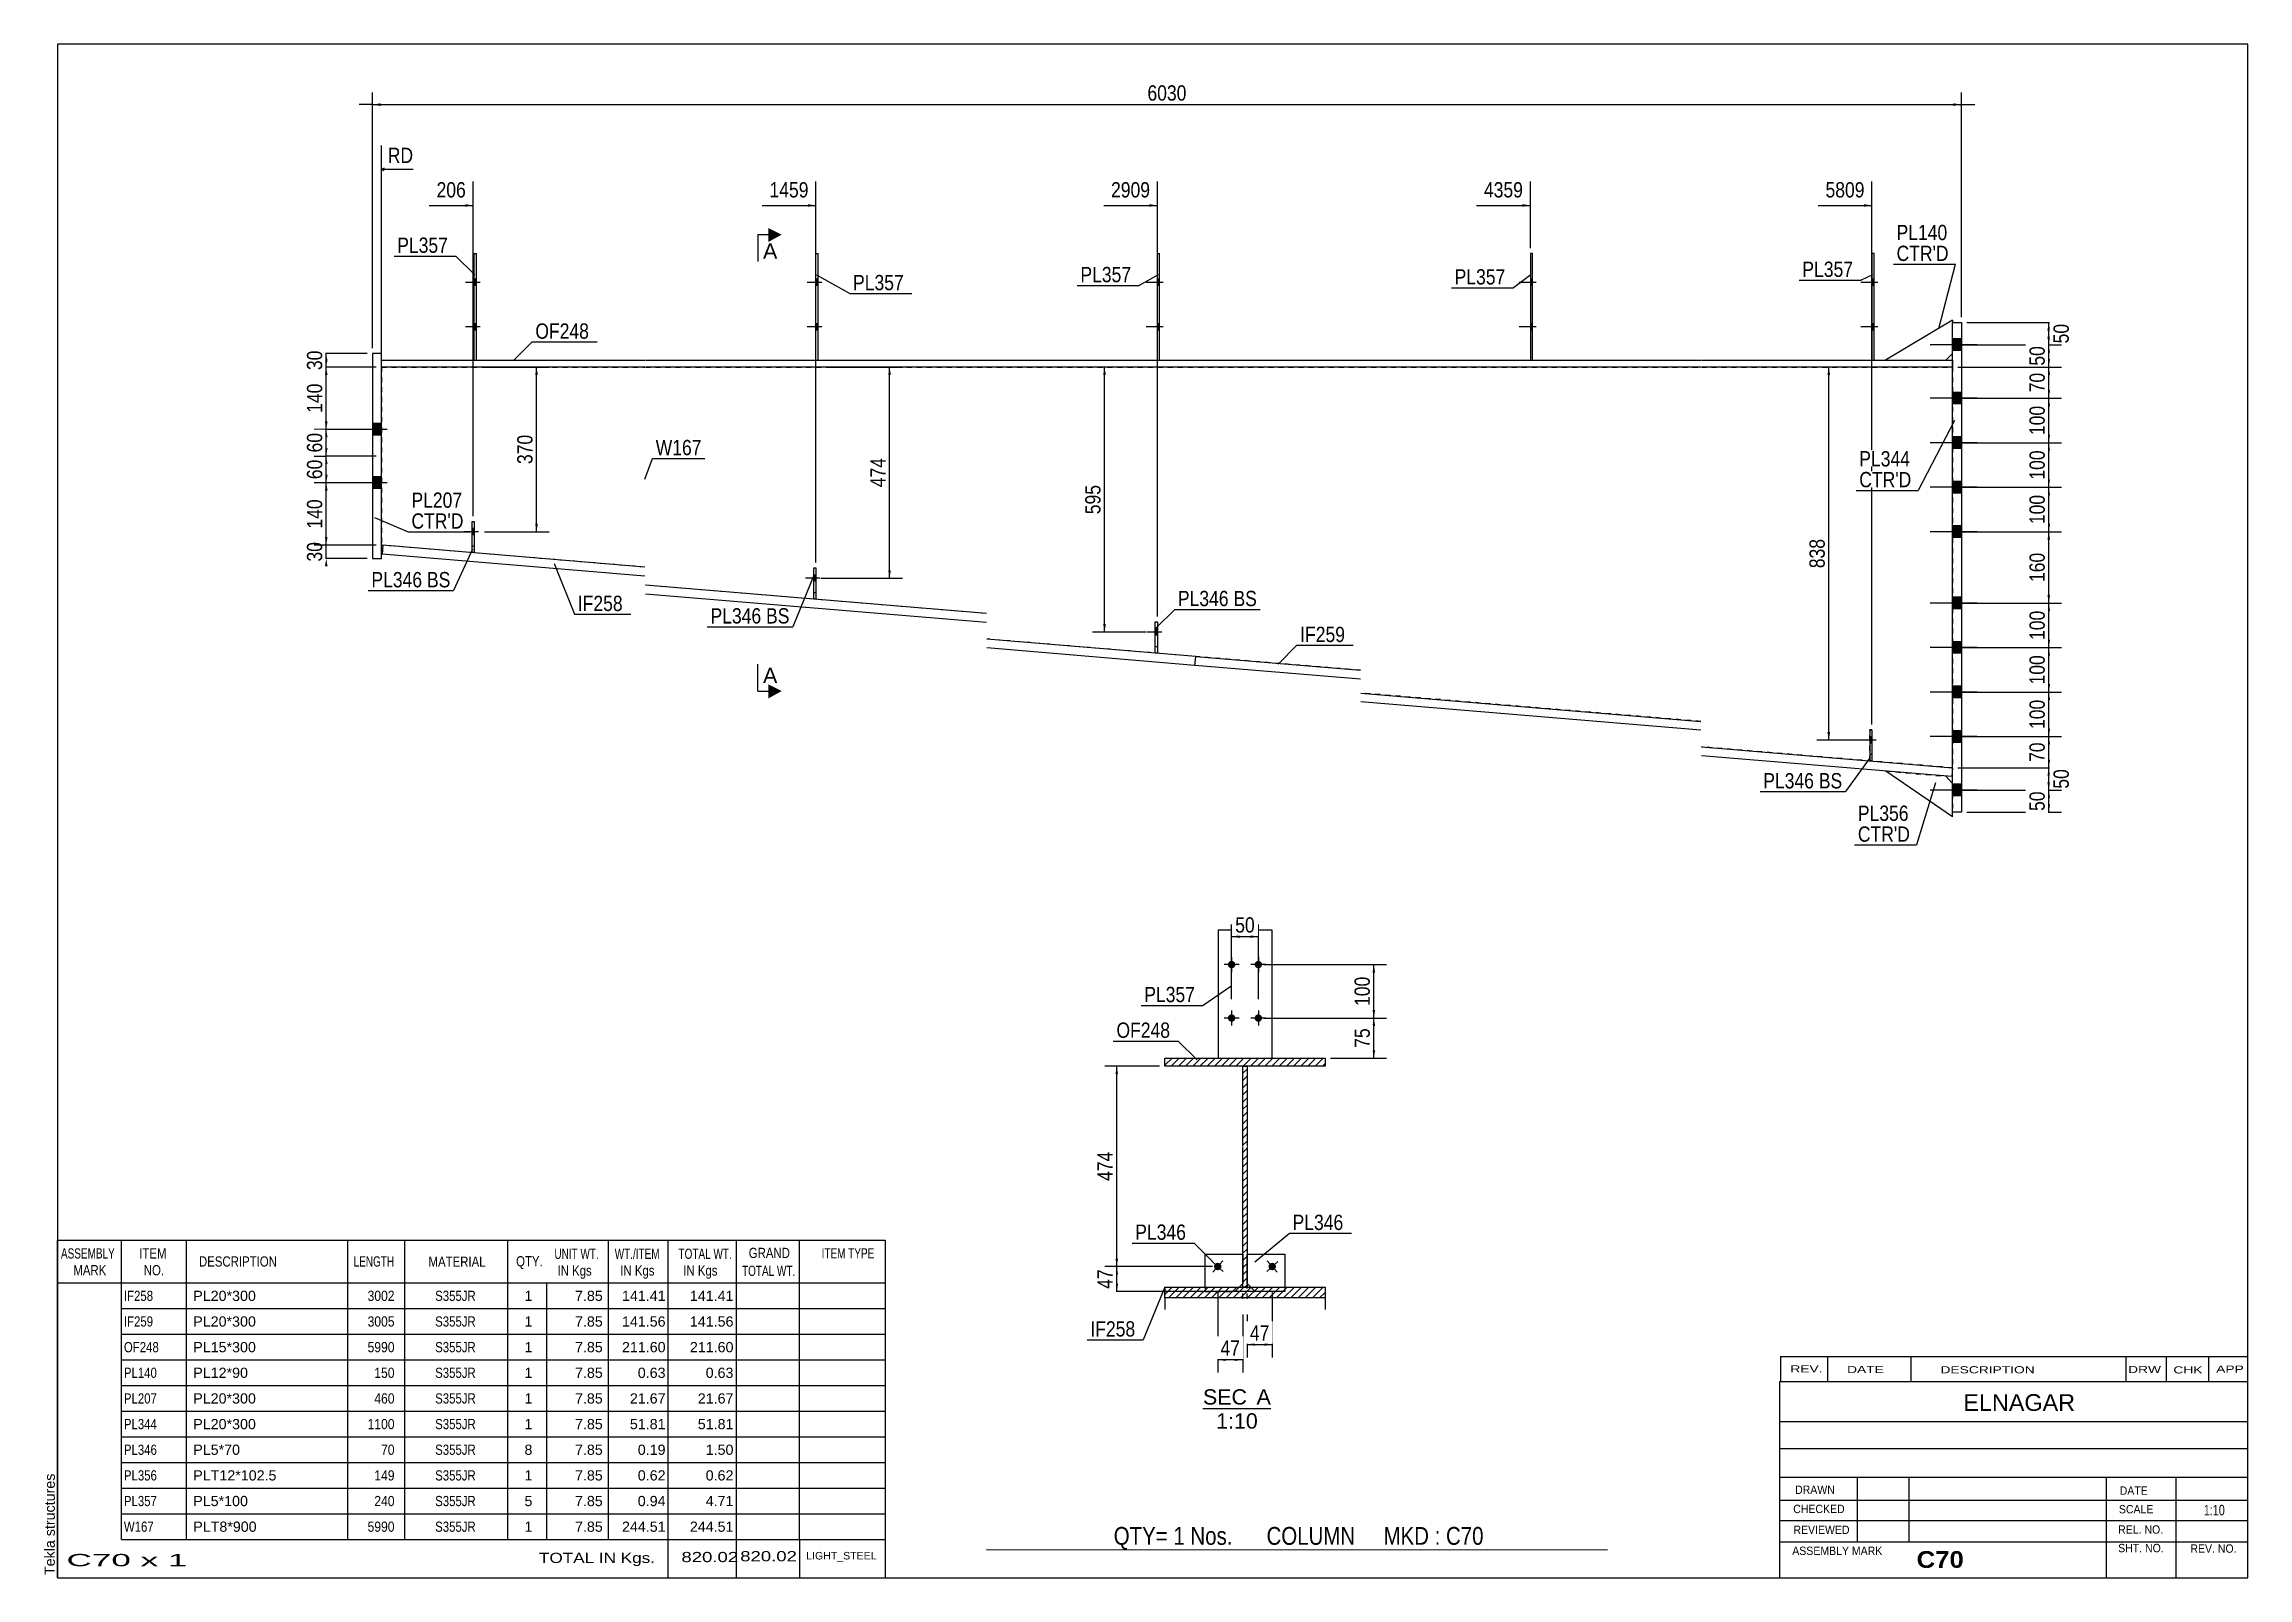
# Model space of a CAD drawing. Header units: millimetres. Extents: x -313 to 100, y -154 to 133.
import ezdxf

# ---------------------------------------------------------------- set-up
doc = ezdxf.new("R2010")
doc.units = ezdxf.units.MM
doc.linetypes.add('DXK_LINE_DOT1', pattern=[1.8814, 0.9407, -0.9407])
doc.linetypes.add('DXK_LINE_DOT2', pattern=[3.9198, 1.9599, -1.9599])
doc.styles.add('Arial', font='ARIAL.TTF', dxfattribs={"height": 0.2})
doc.styles.add('Arial Bold', font='ARIALBD.TTF', dxfattribs={"height": 0.2})
doc.styles.add('Arial Narrow', font='ARIALN.TTF', dxfattribs={"height": 0.2})

# ---------------------------------------------------------------- blocks, each defined once
blk = doc.blocks.new('Unknown-622306068-1210')
at = {"color": 5, "linetype": 'Continuous'}
for p, q in [((99.78, 132.66), (-310.22, 132.66)), ((-310.22, 132.66), (-310.22, -154.34)), ((99.78, -154.34), (99.78, 132.66)), ((-310.22, -154.34), (99.78, -154.34))]:
    blk.add_line(p, q, dxfattribs=at)
at = {"color": 174, "linetype": 'Continuous', "style": 'Arial'}
blk.add_text('Tekla structures', height=1.9102, rotation=90, dxfattribs=at).set_placement((-310.72, -153.84))
blk = doc.blocks.new('Unknown-622306068-12 - 2330')
at = {"color": 1, "linetype": 'Continuous'}
blk.add_line((-95.81, -122.68), (-83.12, -122.68), dxfattribs=at)
at = {"color": 0, "linetype": 'Continuous'}
blk.add_wipeout([(-87.58, -121.93), (-87.58, -118.93), (-95.81, -118.93), (-95.81, -121.93)], dxfattribs=at)
blk.add_wipeout([(-83.12, -121.93), (-83.12, -118.93), (-85.78, -118.93), (-85.78, -121.93)], dxfattribs=at)
blk.add_wipeout([(-85.57, -126.43), (-85.57, -123.43), (-93.35, -123.43), (-93.35, -126.43)], dxfattribs=at)
at = {"color": 136, "linetype": 'Continuous', "style": 'Arial'}
for s, height, p in [('SEC', 2.865, (-95.81, -121.93)), ('A', 2.87, (-85.78, -121.93)), ('1:10', 2.865, (-93.35, -126.43))]:
    blk.add_text(s, height=height, dxfattribs=at).set_placement(p)
blk = doc.blocks.new('Part-622306068-1489 - 1378')
at = {"color": 2, "linetype": 'Continuous'}
for p, q in [((-249.33, 38.88), (-249.47, 37.21)), ((-200.28, 33.11), (-249.47, 37.21)), ((-200.28, 34.78), (-249.33, 38.88)), ((-136.35, 26.09), (-200.18, 31.41)), ((-136.35, 24.41), (-200.18, 29.74)), ((-97.17, 18.06), (-136.25, 21.32)), ((-97.31, 16.4), (-136.25, 19.65)), ((-97.31, 16.4), (-97.17, 18.06))]:
    blk.add_line(p, q, dxfattribs=at)
blk = doc.blocks.new('Part-622306068-1401 - 1378')
at = {"color": 2, "linetype": 'Continuous'}
for p, q in [((28.98, 4.34), (28.98, -1.48)), ((29.4, 4.34), (28.98, 4.34)), ((29.4, 4.34), (29.4, -1.49)), ((29.4, -1.49), (29.19, -1.49))]:
    blk.add_line(p, q, dxfattribs=at)
at = {"color": 7, "linetype": 'DXK_LINE_DOT1'}
for p, q in [((28.98, -0.24), (29.4, -0.24)), ((28.98, -1.48), (28.98, -1.49)), ((28.98, -1.49), (29.19, -1.49))]:
    blk.add_line(p, q, dxfattribs=at)
blk = doc.blocks.new('Part-622306068-1546 - 1378')
at = {"color": 2, "linetype": 'Continuous'}
for p, q in [((-104.33, 73.48), (-104.33, 93.48)), ((-104.33, 93.48), (-103.92, 93.48)), ((-103.92, 73.48), (-103.92, 93.48))]:
    blk.add_line(p, q, dxfattribs=at)
at = {"color": 7, "linetype": 'DXK_LINE_DOT1'}
blk.add_line((-104.33, 73.48), (-103.92, 73.48), dxfattribs=at)
blk = doc.blocks.new('Part-622306068-1423 - 1378')
at = {"color": 7, "linetype": 'DXK_LINE_DOT1'}
for p, q in [((28.98, -1.48), (28.98, 4.34)), ((28.98, 4.34), (29.4, 4.34)), ((29.4, 4.34), (29.4, -1.49)), ((29.4, -1.49), (29.19, -1.49))]:
    blk.add_line(p, q, dxfattribs=at)
blk = doc.blocks.new('Part-622306068-6505 - 1378')
at = {"color": 7, "linetype": 'DXK_LINE_DOT1'}
for p, q in [((-232.62, 37.49), (-232.62, 43.32)), ((-232.62, 43.32), (-232.2, 43.32)), ((-232.2, 43.32), (-232.2, 37.49)), ((-232.62, 38.74), (-232.2, 38.74)), ((-232.2, 37.49), (-232.62, 37.49))]:
    blk.add_line(p, q, dxfattribs=at)
blk = doc.blocks.new('Part-622306068-1556 - 1378')
at = {"color": 2, "linetype": 'Continuous'}
for p, q in [((29.82, 93.48), (29.4, 93.48)), ((29.4, 93.48), (29.4, 73.48)), ((29.82, 73.48), (29.82, 93.48))]:
    blk.add_line(p, q, dxfattribs=at)
at = {"color": 7, "linetype": 'DXK_LINE_DOT1'}
blk.add_line((29.4, 73.48), (29.82, 73.48), dxfattribs=at)
blk = doc.blocks.new('Part-622306068-1684 - 1378')
at = {"color": 2, "linetype": 'Continuous'}
for p, q in [((44.47, 80.56), (46.14, 80.56)), ((44.47, -11.1), (44.47, 80.56)), ((46.14, 80.56), (46.14, -11.1)), ((46.14, -11.1), (44.47, -11.1))]:
    blk.add_line(p, q, dxfattribs=at)
blk = doc.blocks.new('Part-622306068-1445 - 1378')
at = {"color": 2, "linetype": 'Continuous'}
for p, q in [((-104.75, 18.7), (-104.75, 24.54)), ((-104.75, 24.54), (-104.33, 24.54)), ((-104.33, 24.54), (-104.33, 18.7)), ((-104.33, 18.7), (-104.75, 18.7))]:
    blk.add_line(p, q, dxfattribs=at)
at = {"color": 7, "linetype": 'DXK_LINE_DOT1'}
blk.add_line((-104.75, 19.95), (-104.33, 19.95), dxfattribs=at)
blk = doc.blocks.new('Part-622306068-1467 - 1378')
at = {"color": 2, "linetype": 'Continuous'}
for p, q in [((-249.58, 72.23), (-249.58, 73.48)), ((-249.58, 73.48), (-200.28, 73.48)), ((-200.28, 72.23), (-249.58, 72.23)), ((-200.18, 73.48), (-136.35, 73.48)), ((-136.35, 72.23), (-200.18, 72.23)), ((-136.25, 73.48), (-66.34, 73.48)), ((-66.34, 72.23), (-136.25, 72.23)), ((-66.24, 73.48), (-2.62, 73.48)), ((-2.62, 72.23), (-66.24, 72.23)), ((-2.52, 73.48), (44.47, 73.48)), ((44.47, 72.23), (-2.52, 72.23)), ((44.47, 73.48), (44.47, 72.23))]:
    blk.add_line(p, q, dxfattribs=at)
blk = doc.blocks.new('Part-622306068-1762 - 1378')
at = {"color": 2, "linetype": 'Continuous'}
for p, q in [((-168.27, 73.48), (-168.27, 93.48)), ((-168.27, 93.48), (-167.85, 93.48)), ((-167.85, 73.48), (-167.85, 93.48))]:
    blk.add_line(p, q, dxfattribs=at)
at = {"color": 7, "linetype": 'DXK_LINE_DOT1'}
blk.add_line((-168.27, 73.48), (-167.85, 73.48), dxfattribs=at)
blk = doc.blocks.new('Part-622306068-1511 - 1378')
at = {"color": 2, "linetype": 'Continuous'}
for p, q in [((-97.31, 16.4), (-97.17, 18.06)), ((-97.17, 18.06), (-66.34, 15.49)), ((-66.34, 13.82), (-97.31, 16.4)), ((-66.24, 11.22), (-2.62, 5.91)), ((-2.62, 4.24), (-66.24, 9.55)), ((-2.52, 1.15), (44.47, -2.77)), ((44.33, -4.43), (-2.52, -0.52)), ((44.47, -2.77), (44.33, -4.43))]:
    blk.add_line(p, q, dxfattribs=at)
blk = doc.blocks.new('Part-622306068-6508 - 1378')
at = {"color": 2, "linetype": 'Continuous'}
for p, q in [((-232.62, 37.49), (-232.62, 43.32)), ((-232.62, 43.32), (-232.2, 43.32)), ((-232.2, 43.32), (-232.2, 37.49)), ((-232.2, 37.49), (-232.62, 37.49))]:
    blk.add_line(p, q, dxfattribs=at)
blk = doc.blocks.new('Part-622306068-6504 - 1378')
at = {"color": 2, "linetype": 'Continuous'}
for p, q in [((-232.2, 73.48), (-232.2, 93.48)), ((-232.2, 93.48), (-231.78, 93.48)), ((-231.78, 73.48), (-231.78, 93.48))]:
    blk.add_line(p, q, dxfattribs=at)
at = {"color": 7, "linetype": 'DXK_LINE_DOT1'}
blk.add_line((-232.2, 73.48), (-231.78, 73.48), dxfattribs=at)
blk = doc.blocks.new('Part-622306068-1516 - 1378')
at = {"color": 7, "linetype": 'DXK_LINE_DOT1'}
for p, q in [((-249.58, 72.23), (-200.28, 72.23)), ((-249.58, 72.23), (-249.58, 38.9)), ((-200.18, 72.23), (-136.35, 72.23)), ((-136.25, 72.23), (-66.34, 72.23)), ((-66.24, 72.23), (-2.62, 72.23)), ((-2.52, 72.23), (44.47, 72.23)), ((44.47, 72.23), (44.47, -2.77)), ((-200.28, 34.78), (-249.33, 38.88)), ((-136.35, 26.09), (-200.18, 31.41)), ((-66.34, 15.49), (-136.25, 21.32)), ((-2.62, 5.91), (-66.24, 11.22)), ((44.47, -2.77), (-2.52, 1.15))]:
    blk.add_line(p, q, dxfattribs=at)
at = {"color": 2, "linetype": 'Continuous'}
blk.add_line((-249.58, 38.9), (-249.33, 38.88), dxfattribs=at)
blk = doc.blocks.new('Bolt-622306068-1756 - 1378')
at = {"linetype": 'Continuous'}
blk.add_hatch(color=3, dxfattribs=at).paths.add_polyline_path([(-168.27, 32.13), (-168.27, 33.29), (-168.68, 33.29), (-168.68, 32.13)])
at = {"color": 3, "linetype": 'Continuous'}
for p, q in [((-168.27, 33.29), (-168.68, 33.29)), ((-167.47, 32.71), (-170.22, 32.71)), ((-168.27, 32.13), (-168.68, 32.13))]:
    blk.add_line(p, q, dxfattribs=at)
blk = doc.blocks.new('Bolt-622306068-1517 - 1378')
at = {"linetype": 'Continuous'}
for points in [[(44.47, 77.48), (44.47, 75.31), (46.14, 75.31), (46.14, 77.48)], [(44.47, 77.48), (44.47, 75.31), (46.14, 75.31), (46.14, 77.48)], [(44.47, 67.48), (44.47, 65.31), (46.14, 65.31), (46.14, 67.48)], [(44.47, 67.48), (44.47, 65.31), (46.14, 65.31), (46.14, 67.48)], [(44.47, 59.15), (44.47, 56.98), (46.14, 56.98), (46.14, 59.15)], [(44.47, 59.15), (44.47, 56.98), (46.14, 56.98), (46.14, 59.15)], [(44.47, 50.81), (44.47, 48.65), (46.14, 48.65), (46.14, 50.81)], [(44.47, 50.81), (44.47, 48.65), (46.14, 48.65), (46.14, 50.81)], [(44.47, 42.48), (44.47, 40.31), (46.14, 40.31), (46.14, 42.48)], [(44.47, 42.48), (44.47, 40.31), (46.14, 40.31), (46.14, 42.48)], [(44.47, 29.15), (44.47, 26.98), (46.14, 26.98), (46.14, 29.15)], [(44.47, 29.15), (44.47, 26.98), (46.14, 26.98), (46.14, 29.15)], [(44.47, 20.81), (44.47, 18.65), (46.14, 18.65), (46.14, 20.81)], [(44.47, 20.81), (44.47, 18.65), (46.14, 18.65), (46.14, 20.81)], [(44.47, 12.48), (44.47, 10.31), (46.14, 10.31), (46.14, 12.48)], [(44.47, 12.48), (44.47, 10.31), (46.14, 10.31), (46.14, 12.48)], [(44.47, 4.15), (44.47, 1.98), (46.14, 1.98), (46.14, 4.15)], [(44.47, 4.15), (44.47, 1.98), (46.14, 1.98), (46.14, 4.15)], [(44.47, -5.85), (44.47, -8.02), (46.14, -8.02), (46.14, -5.85)], [(44.47, -5.85), (44.47, -8.02), (46.14, -8.02), (46.14, -5.85)]]:
    blk.add_hatch(color=3, dxfattribs=at).paths.add_polyline_path(points)
at = {"color": 3, "linetype": 'Continuous'}
for p, q in [((49.13, 76.4), (40.31, 76.4)), ((49.13, 76.4), (40.31, 76.4)), ((46.14, 77.48), (44.47, 77.48)), ((46.14, 77.48), (44.47, 77.48)), ((46.14, 75.31), (44.47, 75.31)), ((46.14, 75.31), (44.47, 75.31)), ((49.13, 66.4), (40.31, 66.4)), ((49.13, 66.4), (40.31, 66.4)), ((46.14, 67.48), (44.47, 67.48)), ((46.14, 67.48), (44.47, 67.48)), ((46.14, 65.31), (44.47, 65.31)), ((46.14, 65.31), (44.47, 65.31)), ((49.13, 58.06), (40.31, 58.06)), ((49.13, 58.06), (40.31, 58.06)), ((46.14, 59.15), (44.47, 59.15)), ((46.14, 59.15), (44.47, 59.15)), ((46.14, 56.98), (44.47, 56.98)), ((46.14, 56.98), (44.47, 56.98)), ((49.13, 49.73), (40.31, 49.73)), ((49.13, 49.73), (40.31, 49.73)), ((46.14, 50.81), (44.47, 50.81)), ((46.14, 50.81), (44.47, 50.81)), ((46.14, 48.65), (44.47, 48.65)), ((46.14, 48.65), (44.47, 48.65)), ((49.13, 41.4), (40.31, 41.4)), ((49.13, 41.4), (40.31, 41.4)), ((46.14, 42.48), (44.47, 42.48)), ((46.14, 42.48), (44.47, 42.48)), ((46.14, 40.31), (44.47, 40.31)), ((46.14, 40.31), (44.47, 40.31)), ((46.14, 29.15), (44.47, 29.15)), ((46.14, 29.15), (44.47, 29.15)), ((49.13, 28.06), (40.31, 28.06)), ((49.13, 28.06), (40.31, 28.06)), ((46.14, 26.98), (44.47, 26.98)), ((46.14, 26.98), (44.47, 26.98)), ((46.14, 20.81), (44.47, 20.81)), ((46.14, 20.81), (44.47, 20.81)), ((49.13, 19.73), (40.31, 19.73)), ((49.13, 19.73), (40.31, 19.73)), ((46.14, 18.65), (44.47, 18.65)), ((46.14, 18.65), (44.47, 18.65)), ((46.14, 12.48), (44.47, 12.48)), ((46.14, 12.48), (44.47, 12.48)), ((49.13, 11.4), (40.31, 11.4)), ((49.13, 11.4), (40.31, 11.4)), ((46.14, 10.31), (44.47, 10.31)), ((46.14, 10.31), (44.47, 10.31)), ((46.14, 4.15), (44.47, 4.15)), ((46.14, 4.15), (44.47, 4.15)), ((49.13, 3.06), (40.31, 3.06)), ((49.13, 3.06), (40.31, 3.06)), ((46.14, 1.98), (44.47, 1.98)), ((46.14, 1.98), (44.47, 1.98)), ((49.13, -6.94), (40.31, -6.94)), ((49.13, -6.94), (40.31, -6.94)), ((46.14, -5.85), (44.47, -5.85)), ((46.14, -5.85), (44.47, -5.85)), ((46.14, -8.02), (44.47, -8.02)), ((46.14, -8.02), (44.47, -8.02))]:
    blk.add_line(p, q, dxfattribs=at)
blk = doc.blocks.new('Bolt-622306068-1763 - 1378')
at = {"linetype": 'Continuous'}
for points in [[(-167.85, 87.48), (-167.85, 88.65), (-168.27, 88.65), (-168.27, 87.48)], [(-167.85, 87.48), (-167.85, 88.65), (-168.27, 88.65), (-168.27, 87.48)], [(-167.85, 79.15), (-167.85, 80.31), (-168.27, 80.31), (-168.27, 79.15)], [(-167.85, 79.15), (-167.85, 80.31), (-168.27, 80.31), (-168.27, 79.15)]]:
    blk.add_hatch(color=3, dxfattribs=at).paths.add_polyline_path(points)
at = {"color": 3, "linetype": 'Continuous'}
for p, q in [((-167.18, 88.06), (-169.93, 88.06)), ((-167.18, 88.06), (-169.93, 88.06)), ((-167.85, 88.65), (-168.27, 88.65)), ((-167.85, 88.65), (-168.27, 88.65)), ((-167.85, 87.48), (-168.27, 87.48)), ((-167.85, 87.48), (-168.27, 87.48)), ((-167.18, 79.73), (-169.93, 79.73)), ((-167.18, 79.73), (-169.93, 79.73)), ((-167.85, 80.31), (-168.27, 80.31)), ((-167.85, 80.31), (-168.27, 80.31)), ((-167.85, 79.15), (-168.27, 79.15)), ((-167.85, 79.15), (-168.27, 79.15))]:
    blk.add_line(p, q, dxfattribs=at)
blk = doc.blocks.new('Bolt-622306068-1518 - 1378')
at = {"linetype": 'Continuous'}
for points in [[(-34.12, 87.48), (-34.12, 88.65), (-34.53, 88.65), (-34.53, 87.48)], [(-34.12, 87.48), (-34.12, 88.65), (-34.53, 88.65), (-34.53, 87.48)], [(-34.12, 79.15), (-34.12, 80.31), (-34.53, 80.31), (-34.53, 79.15)], [(-34.12, 79.15), (-34.12, 80.31), (-34.53, 80.31), (-34.53, 79.15)]]:
    blk.add_hatch(color=3, dxfattribs=at).paths.add_polyline_path(points)
at = {"color": 3, "linetype": 'Continuous'}
for p, q in [((-33.45, 88.06), (-36.62, 88.06)), ((-33.45, 88.06), (-36.62, 88.06)), ((-34.12, 88.65), (-34.53, 88.65)), ((-34.12, 88.65), (-34.53, 88.65)), ((-34.12, 87.48), (-34.53, 87.48)), ((-34.12, 87.48), (-34.53, 87.48)), ((-33.45, 79.73), (-36.62, 79.73)), ((-33.45, 79.73), (-36.62, 79.73)), ((-34.12, 80.31), (-34.53, 80.31)), ((-34.12, 80.31), (-34.53, 80.31)), ((-34.12, 79.15), (-34.53, 79.15)), ((-34.12, 79.15), (-34.53, 79.15))]:
    blk.add_line(p, q, dxfattribs=at)
blk = doc.blocks.new('Bolt-622306068-6515 - 1378')
at = {"linetype": 'Continuous'}
blk.add_hatch(color=3, dxfattribs=at).paths.add_polyline_path([(-232.2, 40.82), (-232.2, 41.99), (-232.62, 41.99), (-232.62, 40.82)])
at = {"color": 3, "linetype": 'Continuous'}
for p, q in [((-231.41, 41.4), (-234.16, 41.4)), ((-232.2, 41.99), (-232.62, 41.99)), ((-232.2, 40.82), (-232.62, 40.82))]:
    blk.add_line(p, q, dxfattribs=at)
blk = doc.blocks.new('Part-622306068-1706 - 1378')
at = {"color": 7, "linetype": 'DXK_LINE_DOT1'}
for p, q in [((-104.75, 18.7), (-104.75, 24.54)), ((-104.75, 24.54), (-104.33, 24.54)), ((-104.33, 24.54), (-104.33, 18.7)), ((-104.33, 18.7), (-104.75, 18.7))]:
    blk.add_line(p, q, dxfattribs=at)
blk = doc.blocks.new('Bolt-622306068-1519 - 1378')
at = {"linetype": 'Continuous'}
for points in [[(29.82, 87.48), (29.82, 88.65), (29.4, 88.65), (29.4, 87.48)], [(29.82, 87.48), (29.82, 88.65), (29.4, 88.65), (29.4, 87.48)], [(29.82, 79.15), (29.82, 80.31), (29.4, 80.31), (29.4, 79.15)], [(29.82, 79.15), (29.82, 80.31), (29.4, 80.31), (29.4, 79.15)]]:
    blk.add_hatch(color=3, dxfattribs=at).paths.add_polyline_path(points)
at = {"color": 3, "linetype": 'Continuous'}
for p, q in [((30.48, 88.06), (27.32, 88.06)), ((30.48, 88.06), (27.32, 88.06)), ((29.82, 88.65), (29.4, 88.65)), ((29.82, 88.65), (29.4, 88.65)), ((29.82, 87.48), (29.4, 87.48)), ((29.82, 87.48), (29.4, 87.48)), ((30.48, 79.73), (27.32, 79.73)), ((30.48, 79.73), (27.32, 79.73)), ((29.82, 80.31), (29.4, 80.31)), ((29.82, 80.31), (29.4, 80.31)), ((29.82, 79.15), (29.4, 79.15)), ((29.82, 79.15), (29.4, 79.15))]:
    blk.add_line(p, q, dxfattribs=at)
blk = doc.blocks.new('Part-622306068-1524 - 1378')
at = {"color": 7, "linetype": 'DXK_LINE_DOT1'}
for p, q in [((-168.68, 28.79), (-168.68, 34.63)), ((-168.68, 34.63), (-168.27, 34.63)), ((-168.27, 34.63), (-168.27, 28.79)), ((-168.68, 30.04), (-168.27, 30.04)), ((-168.27, 28.79), (-168.68, 28.79))]:
    blk.add_line(p, q, dxfattribs=at)
blk = doc.blocks.new('Part-622306068-1551 - 1378')
at = {"color": 2, "linetype": 'Continuous'}
for p, q in [((-34.12, 93.48), (-34.53, 93.48)), ((-34.53, 93.48), (-34.53, 73.48)), ((-34.12, 73.48), (-34.12, 93.48))]:
    blk.add_line(p, q, dxfattribs=at)
at = {"color": 7, "linetype": 'DXK_LINE_DOT1'}
blk.add_line((-34.53, 73.48), (-34.12, 73.48), dxfattribs=at)
blk = doc.blocks.new('Bolt-622306068-1753 - 1378')
at = {"color": 3, "linetype": 'DXK_LINE_DOT2'}
for p, q in [((-168.27, 33.29), (-168.68, 33.29)), ((-167.6, 32.71), (-168.68, 32.71)), ((-168.27, 32.13), (-168.68, 32.13))]:
    blk.add_line(p, q, dxfattribs=at)
blk = doc.blocks.new('Part-622306068-1572 - 1378')
at = {"color": 2, "linetype": 'Continuous'}
for p, q in [((-168.68, 28.79), (-168.68, 34.63)), ((-168.68, 34.63), (-168.27, 34.63)), ((-168.27, 34.63), (-168.27, 28.79)), ((-168.27, 28.79), (-168.68, 28.79))]:
    blk.add_line(p, q, dxfattribs=at)
blk = doc.blocks.new('Bolt-622306068-1573 - 1378')
at = {"linetype": 'Continuous'}
for points in [[(-251.25, 61.65), (-251.25, 59.48), (-249.58, 59.48), (-249.58, 61.65)], [(-251.25, 61.65), (-251.25, 59.48), (-249.58, 59.48), (-249.58, 61.65)], [(-251.25, 51.65), (-251.25, 49.48), (-249.58, 49.48), (-249.58, 51.65)], [(-251.25, 51.65), (-251.25, 49.48), (-249.58, 49.48), (-249.58, 51.65)]]:
    blk.add_hatch(color=3, dxfattribs=at).paths.add_polyline_path(points)
at = {"color": 3, "linetype": 'Continuous'}
for p, q in [((-248.5, 60.56), (-253.75, 60.56)), ((-248.5, 60.56), (-253.75, 60.56)), ((-249.58, 61.65), (-251.25, 61.65)), ((-249.58, 61.65), (-251.25, 61.65)), ((-249.58, 59.48), (-251.25, 59.48)), ((-249.58, 59.48), (-251.25, 59.48)), ((-248.5, 50.56), (-253.75, 50.56)), ((-248.5, 50.56), (-253.75, 50.56)), ((-249.58, 51.65), (-251.25, 51.65)), ((-249.58, 51.65), (-251.25, 51.65)), ((-249.58, 49.48), (-251.25, 49.48)), ((-249.58, 49.48), (-251.25, 49.48))]:
    blk.add_line(p, q, dxfattribs=at)
blk = doc.blocks.new('Bolt-622306068-1754 - 1378')
at = {"linetype": 'Continuous'}
blk.add_hatch(color=3, dxfattribs=at).paths.add_polyline_path([(29.4, 1.84), (29.4, 3.01), (28.98, 3.01), (28.98, 1.84)])
at = {"color": 3, "linetype": 'Continuous'}
for p, q in [((30.19, 2.42), (27.44, 2.42)), ((29.4, 3.01), (28.98, 3.01)), ((29.4, 1.84), (28.98, 1.84))]:
    blk.add_line(p, q, dxfattribs=at)
blk = doc.blocks.new('Part-622306068-1626 - 1378')
at = {"color": 2, "linetype": 'Continuous'}
for p, q in [((-249.58, 74.73), (-251.25, 74.73)), ((-251.25, 74.73), (-251.25, 36.4)), ((-249.58, 36.4), (-249.58, 74.73)), ((-251.25, 36.4), (-249.58, 36.4))]:
    blk.add_line(p, q, dxfattribs=at)
blk = doc.blocks.new('Part-622306068-1655 - 1378')
at = {"color": 2, "linetype": 'Continuous'}
for p, q in [((44.47, -11.94), (32.02, -3.4)), ((43.23, -4.34), (44.47, -5.69)), ((44.47, -11.94), (44.47, -11.1))]:
    blk.add_line(p, q, dxfattribs=at)
at = {"color": 7, "linetype": 'DXK_LINE_DOT1'}
for p, q in [((32.02, -3.4), (43.23, -4.34)), ((44.47, -5.69), (44.47, -11.1))]:
    blk.add_line(p, q, dxfattribs=at)
blk = doc.blocks.new('Part-622306068-1735 - 1378')
at = {"color": 2, "linetype": 'Continuous'}
for p, q in [((44.47, 80.98), (31.97, 73.48)), ((44.47, 80.98), (44.47, 80.56)), ((43.22, 73.48), (44.47, 74.73))]:
    blk.add_line(p, q, dxfattribs=at)
at = {"color": 7, "linetype": 'DXK_LINE_DOT1'}
for p, q in [((44.47, 74.73), (44.47, 80.56)), ((31.97, 73.48), (43.22, 73.48))]:
    blk.add_line(p, q, dxfattribs=at)
blk = doc.blocks.new('Bolt-622306068-1751 - 1378')
at = {"linetype": 'Continuous'}
for points in [[(-103.92, 87.48), (-103.92, 88.65), (-104.33, 88.65), (-104.33, 87.48)], [(-103.92, 87.48), (-103.92, 88.65), (-104.33, 88.65), (-104.33, 87.48)], [(-103.92, 79.15), (-103.92, 80.31), (-104.33, 80.31), (-104.33, 79.15)], [(-103.92, 79.15), (-103.92, 80.31), (-104.33, 80.31), (-104.33, 79.15)]]:
    blk.add_hatch(color=3, dxfattribs=at).paths.add_polyline_path(points)
at = {"color": 3, "linetype": 'Continuous'}
for p, q in [((-103.25, 88.06), (-106.42, 88.06)), ((-103.25, 88.06), (-106.42, 88.06)), ((-103.92, 88.65), (-104.33, 88.65)), ((-103.92, 88.65), (-104.33, 88.65)), ((-103.92, 87.48), (-104.33, 87.48)), ((-103.92, 87.48), (-104.33, 87.48)), ((-103.25, 79.73), (-106.42, 79.73)), ((-103.25, 79.73), (-106.42, 79.73)), ((-103.92, 80.31), (-104.33, 80.31)), ((-103.92, 80.31), (-104.33, 80.31)), ((-103.92, 79.15), (-104.33, 79.15)), ((-103.92, 79.15), (-104.33, 79.15))]:
    blk.add_line(p, q, dxfattribs=at)
blk = doc.blocks.new('Bolt-622306068-1752 - 1378')
at = {"linetype": 'Continuous'}
blk.add_hatch(color=3, dxfattribs=at).paths.add_polyline_path([(-104.33, 22.04), (-104.33, 23.2), (-104.75, 23.2), (-104.75, 22.04)])
at = {"color": 3, "linetype": 'Continuous'}
for p, q in [((-103.54, 22.62), (-106.29, 22.62)), ((-104.33, 23.2), (-104.75, 23.2)), ((-104.33, 22.04), (-104.75, 22.04))]:
    blk.add_line(p, q, dxfattribs=at)
blk = doc.blocks.new('Bolt-622306068-1755 - 1378')
at = {"color": 3, "linetype": 'DXK_LINE_DOT2'}
for p, q in [((29.4, 3.01), (28.98, 3.01)), ((30.07, 2.42), (28.98, 2.42)), ((29.4, 1.84), (28.98, 1.84))]:
    blk.add_line(p, q, dxfattribs=at)
blk = doc.blocks.new('Bolt-622306068-1757 - 1378')
at = {"color": 3, "linetype": 'DXK_LINE_DOT2'}
for p, q in [((-104.33, 23.2), (-104.75, 23.2)), ((-103.67, 22.62), (-104.75, 22.62)), ((-104.33, 22.04), (-104.75, 22.04))]:
    blk.add_line(p, q, dxfattribs=at)
blk = doc.blocks.new('Bolt-622306068-6511 - 1378')
at = {"linetype": 'Continuous'}
for points in [[(-231.78, 87.48), (-231.78, 88.65), (-232.2, 88.65), (-232.2, 87.48)], [(-231.78, 87.48), (-231.78, 88.65), (-232.2, 88.65), (-232.2, 87.48)], [(-231.78, 79.15), (-231.78, 80.31), (-232.2, 80.31), (-232.2, 79.15)], [(-231.78, 79.15), (-231.78, 80.31), (-232.2, 80.31), (-232.2, 79.15)]]:
    blk.add_hatch(color=3, dxfattribs=at).paths.add_polyline_path(points)
at = {"color": 3, "linetype": 'Continuous'}
for p, q in [((-231.12, 88.06), (-233.87, 88.06)), ((-231.12, 88.06), (-233.87, 88.06)), ((-231.78, 88.65), (-232.2, 88.65)), ((-231.78, 88.65), (-232.2, 88.65)), ((-231.78, 87.48), (-232.2, 87.48)), ((-231.78, 87.48), (-232.2, 87.48)), ((-231.12, 79.73), (-233.87, 79.73)), ((-231.12, 79.73), (-233.87, 79.73)), ((-231.78, 80.31), (-232.2, 80.31)), ((-231.78, 80.31), (-232.2, 80.31)), ((-231.78, 79.15), (-232.2, 79.15)), ((-231.78, 79.15), (-232.2, 79.15))]:
    blk.add_line(p, q, dxfattribs=at)
blk = doc.blocks.new('Bolt-622306068-6512 - 1378')
at = {"color": 3, "linetype": 'DXK_LINE_DOT2'}
for p, q in [((-232.2, 41.99), (-232.62, 41.99)), ((-231.53, 41.4), (-232.62, 41.4)), ((-232.2, 40.82), (-232.62, 40.82))]:
    blk.add_line(p, q, dxfattribs=at)
blk = doc.blocks.new('Part-622306068-2334 - 2330')
at = {"linetype": 'Continuous'}
h = blk.add_hatch(dxfattribs=at)
h.set_pattern_fill('', scale=0.3, style=0, pattern_type=0)
h.set_pattern_definition([(45, (-88.354, -58.6023), (-0.67352, 0.67352), [])])
h.paths.add_polyline_path([(-87.55, -58.6), (-88.35, -58.6), (-88.35, -99.96), (-87.55, -99.96)])
at = {"color": 2, "linetype": 'Continuous'}
for p, q in [((-88.35, -58.6), (-87.55, -58.6)), ((-88.35, -73.6), (-88.35, -58.6)), ((-87.55, -58.6), (-87.55, -73.6)), ((-88.35, -99.96), (-88.35, -73.7)), ((-87.55, -73.7), (-87.55, -99.96)), ((-87.55, -99.96), (-88.35, -99.96))]:
    blk.add_line(p, q, dxfattribs=at)
at = {"color": 7, "linetype": 'DXK_LINE_DOT1'}
for p, q in [((-88.35, -102.12), (-88.35, -99.96)), ((-87.55, -102.12), (-87.55, -99.96))]:
    blk.add_line(p, q, dxfattribs=at)
blk = doc.blocks.new('Bolt-622306068-2341 - 2330')
at = {"linetype": 'Continuous'}
blk.add_hatch(color=3, dxfattribs=at).paths.add_polyline_path([(-92.58, -95.58, -1), (-93.52, -96.62, -1)])
at = {"color": 3, "linetype": 'Continuous'}
for p, q in [((-94.09, -95.16), (-92.02, -97.04)), ((-92.11, -95.06), (-93.99, -97.14))]:
    blk.add_line(p, q, dxfattribs=at)
blk = doc.blocks.new('Bolt-622306068-2344 - 2330')
at = {"linetype": 'Continuous'}
blk.add_hatch(color=3, dxfattribs=at).paths.add_polyline_path([(-82.38, -96.62, -1), (-83.32, -95.58, -1)])
at = {"color": 3, "linetype": 'Continuous'}
for p, q in [((-81.82, -95.16), (-83.89, -97.04)), ((-81.91, -97.14), (-83.79, -95.06))]:
    blk.add_line(p, q, dxfattribs=at)
blk = doc.blocks.new('Part-622306068-2351 - 2330')
at = {"linetype": 'Continuous'}
h = blk.add_hatch(dxfattribs=at)
h.set_pattern_fill('', scale=0.3, style=0, pattern_type=0)
h.set_pattern_definition([(45, (-102.954, -57.1023), (-0.67352, 0.67352), [])])
h.paths.add_polyline_path([(-72.95, -57.1), (-102.95, -57.1), (-102.95, -58.6), (-72.95, -58.6)])
at = {"color": 2, "linetype": 'Continuous'}
for p, q in [((-102.95, -57.1), (-72.95, -57.1)), ((-102.95, -58.6), (-102.95, -57.1)), ((-72.95, -57.1), (-72.95, -58.6)), ((-72.95, -58.6), (-102.95, -58.6))]:
    blk.add_line(p, q, dxfattribs=at)
blk = doc.blocks.new('Part-622306068-2356 - 2330')
at = {"linetype": 'Continuous'}
h = blk.add_hatch(dxfattribs=at)
h.set_pattern_fill('', scale=0.3, style=0, pattern_type=0)
h.set_pattern_definition([(45, (-102.954, -99.9623), (-0.67352, 0.67352), [])])
h.paths.add_polyline_path([(-72.95, -99.96), (-102.95, -99.96), (-102.95, -101.97), (-72.95, -101.97)])
at = {"color": 7, "linetype": 'DXK_LINE_DOT1'}
for p, q in [((-102.95, -99.96), (-102.95, -101.97)), ((-72.95, -99.96), (-72.95, -101.97))]:
    blk.add_line(p, q, dxfattribs=at)
at = {"color": 2, "linetype": 'Continuous'}
for p, q in [((-102.95, -99.96), (-72.95, -99.96)), ((-102.95, -101.97), (-102.95, -99.96)), ((-102.95, -101.97), (-102.95, -104.12)), ((-72.95, -101.97), (-102.95, -101.97)), ((-72.95, -99.96), (-72.95, -101.97)), ((-72.95, -101.97), (-72.95, -104.12))]:
    blk.add_line(p, q, dxfattribs=at)
blk = doc.blocks.new('Part-622306068-2390 - 2330')
at = {"color": 2, "linetype": 'Continuous'}
for p, q in [((-87.52, -99.3), (-87.52, -93.8)), ((-87.52, -93.8), (-80.52, -93.8)), ((-80.52, -93.8), (-80.52, -99.96)), ((-87.52, -99.3), (-86.86, -99.96))]:
    blk.add_line(p, q, dxfattribs=at)
at = {"color": 7, "linetype": 'DXK_LINE_DOT1'}
for p, q in [((-86.86, -99.96), (-86.02, -100.8)), ((-80.52, -100.8), (-86.02, -100.8)), ((-80.52, -99.96), (-80.52, -100.8))]:
    blk.add_line(p, q, dxfattribs=at)
blk = doc.blocks.new('Part-622306068-2395 - 2330')
at = {"color": 2, "linetype": 'Continuous'}
for p, q in [((-95.38, -99.96), (-95.38, -93.8)), ((-95.38, -93.8), (-88.38, -93.8)), ((-88.38, -93.8), (-88.38, -99.3)), ((-88.38, -99.3), (-89.04, -99.96))]:
    blk.add_line(p, q, dxfattribs=at)
at = {"color": 7, "linetype": 'DXK_LINE_DOT1'}
for p, q in [((-95.38, -99.96), (-95.38, -100.8)), ((-95.38, -100.8), (-89.88, -100.8)), ((-89.04, -99.96), (-89.88, -100.8))]:
    blk.add_line(p, q, dxfattribs=at)
blk = doc.blocks.new('Part-622306068-2402 - 2330')
at = {"color": 2, "linetype": 'Continuous'}
for p, q in [((-92.95, -33.1), (-82.95, -33.1)), ((-92.95, -33.1), (-92.95, -57.1)), ((-82.95, -33.1), (-82.95, -57.1))]:
    blk.add_line(p, q, dxfattribs=at)
at = {"color": 7, "linetype": 'DXK_LINE_DOT1'}
blk.add_line((-92.95, -57.1), (-82.95, -57.1), dxfattribs=at)
blk = doc.blocks.new('Bolt-622306068-2403 - 2330')
at = {"linetype": 'Continuous'}
for points in [[(-89.75, -39.6, -1), (-91.15, -39.6, -1)], [(-84.75, -39.6, -1), (-86.15, -39.6, -1)], [(-89.75, -49.6, -1), (-91.15, -49.6, -1)], [(-84.75, -49.6, -1), (-86.15, -49.6, -1)]]:
    blk.add_hatch(color=3, dxfattribs=at).paths.add_polyline_path(points)
at = {"color": 3, "linetype": 'Continuous'}
for p, q in [((-89.05, -39.6), (-91.85, -39.6)), ((-90.45, -38.2), (-90.45, -41)), ((-84.05, -39.6), (-86.85, -39.6)), ((-85.45, -38.2), (-85.45, -41)), ((-90.45, -48.2), (-90.45, -51)), ((-85.45, -48.2), (-85.45, -51)), ((-89.05, -49.6), (-91.85, -49.6)), ((-84.05, -49.6), (-86.85, -49.6))]:
    blk.add_line(p, q, dxfattribs=at)
blk = doc.blocks.new('StraightDimension-622306068-6282 - 1378')
at = {"linetype": 'Continuous'}
for points in [[(62.25, 48.23), (62.5, 49.73), (62.75, 48.23)], [(62.75, 42.9), (62.5, 41.4), (62.25, 42.9)]]:
    blk.add_hatch(color=7, dxfattribs=at).paths.add_polyline_path(points)
at = {"color": 7, "linetype": 'Continuous'}
for p, q in [((45.47, 49.73), (64.9, 49.73)), ((62.5, 41.4), (62.5, 49.73)), ((45.47, 41.4), (64.9, 41.4))]:
    blk.add_line(p, q, dxfattribs=at)
at = {"color": 0}
blk.add_wipeout([(62.35, 48.91), (58.15, 48.91), (58.15, 42.22), (62.35, 42.22)], dxfattribs=at)
at = {"color": 3, "style": 'Arial Narrow'}
blk.add_text('100', height=2.863, rotation=90.0002, dxfattribs=at).set_placement((61.75, 42.82))
blk = doc.blocks.new('StraightDimension-622306068-1939 - 1378')
at = {"linetype": 'Continuous'}
for points in [[(-259.67, 40.4), (-259.92, 38.9), (-260.17, 40.4)], [(-260.17, 34.9), (-259.92, 36.4), (-259.67, 34.9)]]:
    blk.add_hatch(color=7, dxfattribs=at).paths.add_polyline_path(points)
at = {"color": 7, "linetype": 'Continuous'}
for p, q in [((-250.58, 38.9), (-262.17, 38.9)), ((-259.92, 36.4), (-259.92, 38.9)), ((-252.25, 36.4), (-262.17, 36.4))]:
    blk.add_line(p, q, dxfattribs=at)
at = {"color": 0}
blk.add_wipeout([(-260.07, 40.07), (-264.27, 40.07), (-264.27, 35.22), (-260.07, 35.22)], dxfattribs=at)
at = {"color": 3, "style": 'Arial Narrow'}
blk.add_text('30', height=2.863, rotation=90.0002, dxfattribs=at).set_placement((-260.67, 35.82))
blk = doc.blocks.new('StraightDimension-622306068-1950 - 1378')
at = {"linetype": 'Continuous'}
for points in [[(-260.17, 54.06), (-259.92, 55.56), (-259.67, 54.06)], [(-259.67, 52.06), (-259.92, 50.56), (-260.17, 52.06)]]:
    blk.add_hatch(color=7, dxfattribs=at).paths.add_polyline_path(points)
at = {"color": 7, "linetype": 'Continuous'}
for p, q in [((-250.58, 55.56), (-262.17, 55.56)), ((-259.92, 50.56), (-259.92, 55.56)), ((-250.58, 50.56), (-262.17, 50.56))]:
    blk.add_line(p, q, dxfattribs=at)
at = {"color": 0}
blk.add_wipeout([(-260.07, 55.49), (-264.27, 55.49), (-264.27, 50.64), (-260.07, 50.64)], dxfattribs=at)
at = {"color": 3, "style": 'Arial Narrow'}
blk.add_text('60', height=2.863, rotation=90.0002, dxfattribs=at).set_placement((-260.67, 51.24))
blk = doc.blocks.new('StraightDimension-622306068-1967 - 1378')
at = {"linetype": 'Continuous'}
for points in [[(-260.17, 70.73), (-259.92, 72.23), (-259.67, 70.73)], [(-259.67, 62.06), (-259.92, 60.56), (-260.17, 62.06)]]:
    blk.add_hatch(color=7, dxfattribs=at).paths.add_polyline_path(points)
at = {"color": 7, "linetype": 'Continuous'}
for p, q in [((-250.58, 72.23), (-262.17, 72.23)), ((-259.92, 60.56), (-259.92, 72.23)), ((-250.58, 60.56), (-262.17, 60.56))]:
    blk.add_line(p, q, dxfattribs=at)
at = {"color": 0}
blk.add_wipeout([(-260.08, 69.74), (-264.28, 69.74), (-264.28, 63.05), (-260.08, 63.05)], dxfattribs=at)
at = {"color": 3, "style": 'Arial Narrow'}
blk.add_text('140', height=2.863, rotation=90.0002, dxfattribs=at).set_placement((-260.67, 63.65))
blk = doc.blocks.new('StraightDimension-622306068-1984 - 1378')
at = {"linetype": 'Continuous'}
for points in [[(-260.17, 73.23), (-259.92, 74.73), (-259.67, 73.23)], [(-259.67, 73.73), (-259.92, 72.23), (-260.17, 73.73)]]:
    blk.add_hatch(color=7, dxfattribs=at).paths.add_polyline_path(points)
at = {"color": 7, "linetype": 'Continuous'}
for p, q in [((-252.25, 74.73), (-262.17, 74.73)), ((-259.92, 72.23), (-259.92, 74.73)), ((-250.58, 72.23), (-262.17, 72.23))]:
    blk.add_line(p, q, dxfattribs=at)
at = {"color": 0}
blk.add_wipeout([(-260.07, 75.91), (-264.27, 75.91), (-264.27, 71.05), (-260.07, 71.05)], dxfattribs=at)
at = {"color": 3, "style": 'Arial Narrow'}
blk.add_text('30', height=2.863, rotation=90.0002, dxfattribs=at).set_placement((-260.67, 71.65))
blk = doc.blocks.new('StraightDimension-622306068-1994 - 1378')
at = {"linetype": 'Continuous'}
for points in [[(-260.17, 49.06), (-259.92, 50.56), (-259.67, 49.06)], [(-259.67, 40.4), (-259.92, 38.9), (-260.17, 40.4)]]:
    blk.add_hatch(color=7, dxfattribs=at).paths.add_polyline_path(points)
at = {"color": 7, "linetype": 'Continuous'}
for p, q in [((-250.58, 50.56), (-262.17, 50.56)), ((-259.92, 38.9), (-259.92, 50.56)), ((-250.58, 38.9), (-262.17, 38.9))]:
    blk.add_line(p, q, dxfattribs=at)
at = {"color": 0}
blk.add_wipeout([(-260.08, 48.07), (-264.28, 48.07), (-264.28, 41.39), (-260.08, 41.39)], dxfattribs=at)
at = {"color": 3, "style": 'Arial Narrow'}
blk.add_text('140', height=2.863, rotation=90.0002, dxfattribs=at).set_placement((-260.67, 41.99))
blk = doc.blocks.new('StraightDimension-622306068-2011 - 1378')
at = {"linetype": 'Continuous'}
for points in [[(-260.17, 59.06), (-259.92, 60.56), (-259.67, 59.06)], [(-259.67, 57.06), (-259.92, 55.56), (-260.17, 57.06)]]:
    blk.add_hatch(color=7, dxfattribs=at).paths.add_polyline_path(points)
at = {"color": 7, "linetype": 'Continuous'}
for p, q in [((-250.58, 60.56), (-262.17, 60.56)), ((-259.92, 55.56), (-259.92, 60.56)), ((-250.58, 55.56), (-262.17, 55.56))]:
    blk.add_line(p, q, dxfattribs=at)
at = {"color": 0}
blk.add_wipeout([(-260.07, 60.49), (-264.27, 60.49), (-264.27, 55.64), (-260.07, 55.64)], dxfattribs=at)
at = {"color": 3, "style": 'Arial Narrow'}
blk.add_text('60', height=2.863, rotation=90.0002, dxfattribs=at).set_placement((-260.67, 56.24))
blk = doc.blocks.new('StraightDimension-622306068-2029 - 1378')
at = {"linetype": 'Continuous'}
for points in [[(-249.75, 121.08), (-251.25, 121.33), (-249.75, 121.58)], [(44.64, 121.58), (46.14, 121.33), (44.64, 121.08)]]:
    blk.add_hatch(color=7, dxfattribs=at).paths.add_polyline_path(points)
at = {"color": 7, "linetype": 'Continuous'}
for p, q in [((-251.25, 121.33), (-253.75, 121.33)), ((-251.25, 75.73), (-251.25, 123.58)), ((-251.25, 121.33), (46.14, 121.33)), ((46.14, 81.56), (46.14, 123.58)), ((46.14, 121.33), (48.64, 121.33))]:
    blk.add_line(p, q, dxfattribs=at)
at = {"color": 0}
blk.add_wipeout([(-98.3, 121.48), (-98.3, 125.68), (-106.81, 125.68), (-106.81, 121.48)], dxfattribs=at)
at = {"color": 3, "style": 'Arial Narrow'}
blk.add_text('6030', height=2.863, dxfattribs=at).set_placement((-106.21, 122.08))
blk = doc.blocks.new('StraightDimension-622306068-2075 - 1378')
at = {"linetype": 'Continuous'}
for points in [[(-154.73, 70.73), (-154.48, 72.23), (-154.23, 70.73)], [(-154.23, 34.21), (-154.48, 32.71), (-154.73, 34.21)]]:
    blk.add_hatch(color=7, dxfattribs=at).paths.add_polyline_path(points)
at = {"color": 7, "linetype": 'Continuous'}
for p, q in [((-166.37, 72.23), (-152.08, 72.23)), ((-154.48, 32.71), (-154.48, 72.23)), ((-167.27, 32.71), (-152.08, 32.71))]:
    blk.add_line(p, q, dxfattribs=at)
at = {"color": 0}
blk.add_wipeout([(-154.63, 55.81), (-158.83, 55.81), (-158.83, 49.13), (-154.63, 49.13)], dxfattribs=at)
at = {"color": 3, "style": 'Arial Narrow'}
blk.add_text('474', height=2.863, rotation=90.0002, dxfattribs=at).set_placement((-155.23, 49.73))
blk = doc.blocks.new('StraightDimension-622306068-2085 - 1378')
at = {"linetype": 'Continuous'}
for points in [[(21.07, 70.73), (21.32, 72.23), (21.57, 70.73)], [(21.57, 3.92), (21.32, 2.42), (21.07, 3.92)]]:
    blk.add_hatch(color=7, dxfattribs=at).paths.add_polyline_path(points)
at = {"color": 7, "linetype": 'Continuous'}
for p, q in [((29.3, 72.23), (19.07, 72.23)), ((21.32, 2.42), (21.32, 72.23)), ((28.4, 2.42), (19.07, 2.42))]:
    blk.add_line(p, q, dxfattribs=at)
at = {"color": 0}
blk.add_wipeout([(21.17, 40.67), (16.97, 40.67), (16.97, 33.98), (21.17, 33.98)], dxfattribs=at)
at = {"color": 3, "style": 'Arial Narrow'}
blk.add_text('838', height=2.863, rotation=90.0002, dxfattribs=at).set_placement((20.57, 34.58))
blk = doc.blocks.new('StraightDimension-622306068-6277 - 1378')
at = {"linetype": 'Continuous'}
for points in [[(62.25, 79.06), (62.5, 80.56), (62.75, 79.06)], [(62.75, 77.9), (62.5, 76.4), (62.25, 77.9)]]:
    blk.add_hatch(color=7, dxfattribs=at).paths.add_polyline_path(points)
at = {"color": 7, "linetype": 'Continuous'}
for p, q in [((47.14, 80.56), (64.75, 80.56)), ((62.5, 76.4), (62.5, 80.56)), ((45.47, 76.4), (64.75, 76.4))]:
    blk.add_line(p, q, dxfattribs=at)
at = {"color": 0}
blk.add_wipeout([(66.85, 80.91), (62.65, 80.91), (62.65, 76.05), (66.85, 76.05)], dxfattribs=at)
at = {"color": 3, "style": 'Arial Narrow'}
blk.add_text('50', height=2.863, rotation=90.0002, dxfattribs=at).set_placement((66.25, 76.65))
blk = doc.blocks.new('StraightDimension-622306068-6278 - 1378')
at = {"linetype": 'Continuous'}
for points in [[(62.25, 74.9), (62.5, 76.4), (62.75, 74.9)], [(62.75, 73.73), (62.5, 72.23), (62.25, 73.73)]]:
    blk.add_hatch(color=7, dxfattribs=at).paths.add_polyline_path(points)
at = {"color": 7, "linetype": 'Continuous'}
for p, q in [((45.47, 76.4), (64.9, 76.4)), ((62.5, 72.23), (62.5, 76.4)), ((45.47, 72.23), (64.9, 72.23))]:
    blk.add_line(p, q, dxfattribs=at)
at = {"color": 0}
blk.add_wipeout([(62.35, 76.74), (58.15, 76.74), (58.15, 71.88), (62.35, 71.88)], dxfattribs=at)
at = {"color": 3, "style": 'Arial Narrow'}
blk.add_text('50', height=2.863, rotation=90.0002, dxfattribs=at).set_placement((61.75, 72.48))
blk = doc.blocks.new('StraightDimension-622306068-6279 - 1378')
at = {"linetype": 'Continuous'}
for points in [[(62.25, 70.73), (62.5, 72.23), (62.75, 70.73)], [(62.75, 67.9), (62.5, 66.4), (62.25, 67.9)]]:
    blk.add_hatch(color=7, dxfattribs=at).paths.add_polyline_path(points)
at = {"color": 7, "linetype": 'Continuous'}
for p, q in [((45.47, 72.23), (64.9, 72.23)), ((62.5, 66.4), (62.5, 72.23)), ((45.47, 66.4), (64.9, 66.4))]:
    blk.add_line(p, q, dxfattribs=at)
at = {"color": 0}
blk.add_wipeout([(62.35, 71.74), (58.15, 71.74), (58.15, 66.89), (62.35, 66.89)], dxfattribs=at)
at = {"color": 3, "style": 'Arial Narrow'}
blk.add_text('70', height=2.863, rotation=90.0002, dxfattribs=at).set_placement((61.75, 67.49))
blk = doc.blocks.new('StraightDimension-622306068-6280 - 1378')
at = {"linetype": 'Continuous'}
for points in [[(62.25, 64.9), (62.5, 66.4), (62.75, 64.9)], [(62.75, 59.56), (62.5, 58.06), (62.25, 59.56)]]:
    blk.add_hatch(color=7, dxfattribs=at).paths.add_polyline_path(points)
at = {"color": 7, "linetype": 'Continuous'}
for p, q in [((45.47, 66.4), (64.9, 66.4)), ((62.5, 58.06), (62.5, 66.4)), ((45.47, 58.06), (64.9, 58.06))]:
    blk.add_line(p, q, dxfattribs=at)
at = {"color": 0}
blk.add_wipeout([(62.35, 65.58), (58.15, 65.58), (58.15, 58.89), (62.35, 58.89)], dxfattribs=at)
at = {"color": 3, "style": 'Arial Narrow'}
blk.add_text('100', height=2.863, rotation=90.0002, dxfattribs=at).set_placement((61.75, 59.49))
blk = doc.blocks.new('StraightDimension-622306068-6281 - 1378')
at = {"linetype": 'Continuous'}
for points in [[(62.25, 56.56), (62.5, 58.06), (62.75, 56.56)], [(62.75, 51.23), (62.5, 49.73), (62.25, 51.23)]]:
    blk.add_hatch(color=7, dxfattribs=at).paths.add_polyline_path(points)
at = {"color": 7, "linetype": 'Continuous'}
for p, q in [((45.47, 58.06), (64.9, 58.06)), ((62.5, 49.73), (62.5, 58.06)), ((45.47, 49.73), (64.9, 49.73))]:
    blk.add_line(p, q, dxfattribs=at)
at = {"color": 0}
blk.add_wipeout([(62.35, 57.24), (58.15, 57.24), (58.15, 50.55), (62.35, 50.55)], dxfattribs=at)
at = {"color": 3, "style": 'Arial Narrow'}
blk.add_text('100', height=2.863, rotation=90.0002, dxfattribs=at).set_placement((61.75, 51.15))
blk = doc.blocks.new('StraightDimension-622306068-6283 - 1378')
at = {"linetype": 'Continuous'}
for points in [[(62.25, 39.9), (62.5, 41.4), (62.75, 39.9)], [(62.75, 29.56), (62.5, 28.06), (62.25, 29.56)]]:
    blk.add_hatch(color=7, dxfattribs=at).paths.add_polyline_path(points)
at = {"color": 7, "linetype": 'Continuous'}
for p, q in [((45.47, 41.4), (64.9, 41.4)), ((62.5, 28.06), (62.5, 41.4)), ((45.47, 28.06), (64.9, 28.06))]:
    blk.add_line(p, q, dxfattribs=at)
at = {"color": 0}
blk.add_wipeout([(62.35, 38.07), (58.15, 38.07), (58.15, 31.39), (62.35, 31.39)], dxfattribs=at)
at = {"color": 3, "style": 'Arial Narrow'}
blk.add_text('160', height=2.863, rotation=90.0002, dxfattribs=at).set_placement((61.75, 31.99))
blk = doc.blocks.new('StraightDimension-622306068-6284 - 1378')
at = {"linetype": 'Continuous'}
for points in [[(62.25, 26.56), (62.5, 28.06), (62.75, 26.56)], [(62.75, 21.23), (62.5, 19.73), (62.25, 21.23)]]:
    blk.add_hatch(color=7, dxfattribs=at).paths.add_polyline_path(points)
at = {"color": 7, "linetype": 'Continuous'}
for p, q in [((45.47, 28.06), (64.9, 28.06)), ((62.5, 19.73), (62.5, 28.06)), ((45.47, 19.73), (64.9, 19.73))]:
    blk.add_line(p, q, dxfattribs=at)
at = {"color": 0}
blk.add_wipeout([(62.35, 27.24), (58.15, 27.24), (58.15, 20.55), (62.35, 20.55)], dxfattribs=at)
at = {"color": 3, "style": 'Arial Narrow'}
blk.add_text('100', height=2.863, rotation=90.0002, dxfattribs=at).set_placement((61.75, 21.15))
blk = doc.blocks.new('StraightDimension-622306068-6285 - 1378')
at = {"linetype": 'Continuous'}
for points in [[(62.25, 18.23), (62.5, 19.73), (62.75, 18.23)], [(62.75, 12.9), (62.5, 11.4), (62.25, 12.9)]]:
    blk.add_hatch(color=7, dxfattribs=at).paths.add_polyline_path(points)
at = {"color": 7, "linetype": 'Continuous'}
for p, q in [((45.47, 19.73), (64.9, 19.73)), ((62.5, 11.4), (62.5, 19.73)), ((45.47, 11.4), (64.9, 11.4))]:
    blk.add_line(p, q, dxfattribs=at)
at = {"color": 0}
blk.add_wipeout([(62.35, 18.91), (58.15, 18.91), (58.15, 12.22), (62.35, 12.22)], dxfattribs=at)
at = {"color": 3, "style": 'Arial Narrow'}
blk.add_text('100', height=2.863, rotation=90.0002, dxfattribs=at).set_placement((61.75, 12.82))
blk = doc.blocks.new('StraightDimension-622306068-6286 - 1378')
at = {"linetype": 'Continuous'}
for points in [[(62.25, 9.9), (62.5, 11.4), (62.75, 9.9)], [(62.75, 4.56), (62.5, 3.06), (62.25, 4.56)]]:
    blk.add_hatch(color=7, dxfattribs=at).paths.add_polyline_path(points)
at = {"color": 7, "linetype": 'Continuous'}
for p, q in [((45.47, 11.4), (64.9, 11.4)), ((62.5, 3.06), (62.5, 11.4)), ((45.47, 3.06), (64.9, 3.06))]:
    blk.add_line(p, q, dxfattribs=at)
at = {"color": 0}
blk.add_wipeout([(62.35, 10.57), (58.15, 10.57), (58.15, 3.89), (62.35, 3.89)], dxfattribs=at)
at = {"color": 3, "style": 'Arial Narrow'}
blk.add_text('100', height=2.863, rotation=90.0002, dxfattribs=at).set_placement((61.75, 4.49))
blk = doc.blocks.new('StraightDimension-622306068-6287 - 1378')
at = {"linetype": 'Continuous'}
for points in [[(62.25, 1.56), (62.5, 3.06), (62.75, 1.56)], [(62.75, -1.27), (62.5, -2.77), (62.25, -1.27)]]:
    blk.add_hatch(color=7, dxfattribs=at).paths.add_polyline_path(points)
at = {"color": 7, "linetype": 'Continuous'}
for p, q in [((45.47, 3.06), (64.9, 3.06)), ((62.5, -2.77), (62.5, 3.06)), ((45.47, -2.77), (64.9, -2.77))]:
    blk.add_line(p, q, dxfattribs=at)
at = {"color": 0}
blk.add_wipeout([(62.35, 2.57), (58.15, 2.57), (58.15, -2.28), (62.35, -2.28)], dxfattribs=at)
at = {"color": 3, "style": 'Arial Narrow'}
blk.add_text('70', height=2.863, rotation=90.0002, dxfattribs=at).set_placement((61.75, -1.68))
blk = doc.blocks.new('StraightDimension-622306068-6288 - 1378')
at = {"linetype": 'Continuous'}
for points in [[(62.25, -4.27), (62.5, -2.77), (62.75, -4.27)], [(62.75, -5.44), (62.5, -6.94), (62.25, -5.44)]]:
    blk.add_hatch(color=7, dxfattribs=at).paths.add_polyline_path(points)
at = {"color": 7, "linetype": 'Continuous'}
for p, q in [((45.47, -2.77), (64.75, -2.77)), ((62.5, -6.94), (62.5, -2.77)), ((45.47, -6.94), (64.75, -6.94))]:
    blk.add_line(p, q, dxfattribs=at)
at = {"color": 0}
blk.add_wipeout([(66.85, -2.43), (62.65, -2.43), (62.65, -7.28), (66.85, -7.28)], dxfattribs=at)
at = {"color": 3, "style": 'Arial Narrow'}
blk.add_text('50', height=2.863, rotation=90.0002, dxfattribs=at).set_placement((66.25, -6.68))
blk = doc.blocks.new('StraightDimension-622306068-6289 - 1378')
at = {"linetype": 'Continuous'}
for points in [[(62.25, -8.44), (62.5, -6.94), (62.75, -8.44)], [(62.75, -9.6), (62.5, -11.1), (62.25, -9.6)]]:
    blk.add_hatch(color=7, dxfattribs=at).paths.add_polyline_path(points)
at = {"color": 7, "linetype": 'Continuous'}
for p, q in [((45.47, -6.94), (64.9, -6.94)), ((62.5, -11.1), (62.5, -6.94)), ((47.14, -11.1), (64.9, -11.1))]:
    blk.add_line(p, q, dxfattribs=at)
at = {"color": 0}
blk.add_wipeout([(62.35, -6.59), (58.15, -6.59), (58.15, -11.45), (62.35, -11.45)], dxfattribs=at)
at = {"color": 3, "style": 'Arial Narrow'}
blk.add_text('50', height=2.863, rotation=90.0002, dxfattribs=at).set_placement((61.75, -10.85))
blk = doc.blocks.new('StraightDimension-622306068-6416 - 1378')
at = {"linetype": 'Continuous'}
for points in [[(-114.49, 70.73), (-114.24, 72.23), (-113.99, 70.73)], [(-113.99, 24.12), (-114.24, 22.62), (-114.49, 24.12)]]:
    blk.add_hatch(color=7, dxfattribs=at).paths.add_polyline_path(points)
at = {"color": 7, "linetype": 'Continuous'}
for p, q in [((-106.52, 72.23), (-116.49, 72.23)), ((-114.24, 22.62), (-114.24, 72.23)), ((-106.52, 22.62), (-116.49, 22.62))]:
    blk.add_line(p, q, dxfattribs=at)
at = {"color": 0}
blk.add_wipeout([(-114.39, 50.77), (-118.59, 50.77), (-118.59, 44.08), (-114.39, 44.08)], dxfattribs=at)
at = {"color": 3, "style": 'Arial Narrow'}
blk.add_text('595', height=2.863, rotation=90.0002, dxfattribs=at).set_placement((-114.99, 44.68))
blk = doc.blocks.new('StraightDimension-622306068-7028 - 1378')
at = {"linetype": 'Continuous'}
blk.add_hatch(color=7, dxfattribs=at).paths.add_polyline_path([(27.9, 102.71), (29.4, 102.46), (27.9, 102.21)])
at = {"color": 7, "linetype": 'Continuous'}
for p, q in [((29.4, 5.34), (29.4, 106.96)), ((19.34, 102.46), (29.4, 102.46))]:
    blk.add_line(p, q, dxfattribs=at)
at = {"color": 0}
blk.add_wipeout([(28.63, 103.36), (28.63, 107.56), (20.11, 107.56), (20.11, 103.36)], dxfattribs=at)
at = {"color": 3, "style": 'Arial Narrow'}
blk.add_text('5809', height=2.863, dxfattribs=at).set_placement((20.71, 103.96))
blk = doc.blocks.new('StraightDimension-622306068-7029 - 1378')
at = {"linetype": 'Continuous'}
blk.add_hatch(color=7, dxfattribs=at).paths.add_polyline_path([(-36.03, 102.71), (-34.53, 102.46), (-36.03, 102.21)])
at = {"color": 7, "linetype": 'Continuous'}
for p, q in [((-34.53, 94.48), (-34.53, 106.96)), ((-44.6, 102.46), (-34.53, 102.46))]:
    blk.add_line(p, q, dxfattribs=at)
at = {"color": 0}
blk.add_wipeout([(-35.31, 103.36), (-35.31, 107.56), (-43.82, 107.56), (-43.82, 103.36)], dxfattribs=at)
at = {"color": 3, "style": 'Arial Narrow'}
blk.add_text('4359', height=2.863, dxfattribs=at).set_placement((-43.22, 103.96))
blk = doc.blocks.new('StraightDimension-622306068-7030 - 1378')
at = {"linetype": 'Continuous'}
blk.add_hatch(color=7, dxfattribs=at).paths.add_polyline_path([(-105.83, 102.71), (-104.33, 102.46), (-105.83, 102.21)])
at = {"color": 7, "linetype": 'Continuous'}
for p, q in [((-104.33, 25.54), (-104.33, 106.96)), ((-114.39, 102.46), (-104.33, 102.46))]:
    blk.add_line(p, q, dxfattribs=at)
at = {"color": 0}
blk.add_wipeout([(-105.11, 103.36), (-105.11, 107.56), (-113.62, 107.56), (-113.62, 103.36)], dxfattribs=at)
at = {"color": 3, "style": 'Arial Narrow'}
blk.add_text('2909', height=2.863, dxfattribs=at).set_placement((-113.02, 103.96))
blk = doc.blocks.new('StraightDimension-622306068-7031 - 1378')
at = {"linetype": 'Continuous'}
blk.add_hatch(color=7, dxfattribs=at).paths.add_polyline_path([(-169.77, 102.71), (-168.27, 102.46), (-169.77, 102.21)])
at = {"color": 7, "linetype": 'Continuous'}
for p, q in [((-168.27, 35.63), (-168.27, 106.96)), ((-178.33, 102.46), (-168.27, 102.46))]:
    blk.add_line(p, q, dxfattribs=at)
at = {"color": 0}
blk.add_wipeout([(-169.04, 103.36), (-169.04, 107.56), (-177.55, 107.56), (-177.55, 103.36)], dxfattribs=at)
at = {"color": 3, "style": 'Arial Narrow'}
blk.add_text('1459', height=2.863, dxfattribs=at).set_placement((-176.95, 103.96))
blk = doc.blocks.new('StraightDimension-622306068-7032 - 1378')
at = {"linetype": 'Continuous'}
blk.add_hatch(color=7, dxfattribs=at).paths.add_polyline_path([(-233.91, 102.71), (-232.41, 102.46), (-233.91, 102.21)])
at = {"color": 7, "linetype": 'Continuous'}
for p, q in [((-232.41, 44.32), (-232.41, 106.96)), ((-240.64, 102.46), (-232.41, 102.46))]:
    blk.add_line(p, q, dxfattribs=at)
at = {"color": 0, "linetype": 'Continuous'}
blk.add_wipeout([(-243.05, 109.81), (-243.05, 114.01), (-249, 114.01), (-249, 109.81)], dxfattribs=at)
at = {"color": 7, "linetype": 'Continuous'}
for p, q in [((-249.58, 74.48), (-249.58, 113.71)), ((-249.08, 109.46), (-249.58, 109.21)), ((-249.08, 108.96), (-249.58, 109.21)), ((-243.65, 109.21), (-249.58, 109.21))]:
    blk.add_line(p, q, dxfattribs=at)
at = {"color": 3, "linetype": 'Continuous', "style": 'Arial Narrow'}
blk.add_text('RD', height=2.863, dxfattribs=at).set_placement((-248.4, 110.41))
at = {"color": 0}
blk.add_wipeout([(-233.18, 103.36), (-233.18, 107.56), (-239.87, 107.56), (-239.87, 103.36)], dxfattribs=at)
at = {"color": 3, "style": 'Arial Narrow'}
blk.add_text('206', height=2.863, dxfattribs=at).set_placement((-239.27, 103.96))
blk = doc.blocks.new('StraightDimension-622306068-7090 - 1378')
at = {"linetype": 'Continuous'}
for points in [[(-220.81, 70.73), (-220.56, 72.23), (-220.31, 70.73)], [(-220.31, 42.9), (-220.56, 41.4), (-220.81, 42.9)]]:
    blk.add_hatch(color=7, dxfattribs=at).paths.add_polyline_path(points)
at = {"color": 7, "linetype": 'Continuous'}
for p, q in [((-230.3, 72.23), (-218.16, 72.23)), ((-220.56, 41.4), (-220.56, 72.23)), ((-230.3, 41.4), (-218.16, 41.4))]:
    blk.add_line(p, q, dxfattribs=at)
at = {"color": 0}
blk.add_wipeout([(-220.71, 60.16), (-224.91, 60.16), (-224.91, 53.47), (-220.71, 53.47)], dxfattribs=at)
at = {"color": 3, "style": 'Arial Narrow'}
blk.add_text('370', height=2.863, rotation=90.0002, dxfattribs=at).set_placement((-221.31, 54.07))
blk = doc.blocks.new('StraightDimension-622306068-6434 - 2330')
at = {"linetype": 'Continuous'}
for points in [[(-112.2, -97.6), (-111.95, -96.1), (-111.7, -97.6)], [(-111.7, -99.3), (-111.95, -100.8), (-112.2, -99.3)]]:
    blk.add_hatch(color=7, dxfattribs=at).paths.add_polyline_path(points)
at = {"color": 7, "linetype": 'Continuous'}
for p, q in [((-94.05, -96.1), (-114.2, -96.1)), ((-111.95, -100.8), (-111.95, -96.1)), ((-81.52, -100.8), (-114.2, -100.8))]:
    blk.add_line(p, q, dxfattribs=at)
at = {"color": 0}
blk.add_wipeout([(-112.1, -96.02), (-116.3, -96.02), (-116.3, -100.88), (-112.1, -100.88)], dxfattribs=at)
at = {"color": 3, "style": 'Arial Narrow'}
blk.add_text('47', height=2.863, rotation=90.0002, dxfattribs=at).set_placement((-112.7, -100.28))
blk = doc.blocks.new('StraightDimension-622306068-6482 - 2330')
at = {"linetype": 'Continuous'}
for points in [[(-64.08, -41.1), (-63.83, -39.6), (-63.58, -41.1)], [(-63.58, -48.1), (-63.83, -49.6), (-64.08, -48.1)]]:
    blk.add_hatch(color=7, dxfattribs=at).paths.add_polyline_path(points)
at = {"color": 7, "linetype": 'Continuous'}
for p, q in [((-84.45, -39.6), (-61.43, -39.6)), ((-63.83, -49.6), (-63.83, -39.6)), ((-84.45, -49.6), (-61.43, -49.6))]:
    blk.add_line(p, q, dxfattribs=at)
at = {"color": 0}
blk.add_wipeout([(-63.98, -41.26), (-68.18, -41.26), (-68.18, -47.94), (-63.98, -47.94)], dxfattribs=at)
at = {"color": 3, "style": 'Arial Narrow'}
blk.add_text('100', height=2.863, rotation=90.0002, dxfattribs=at).set_placement((-64.58, -47.34))
blk = doc.blocks.new('StraightDimension-622306068-2427 - 2330')
at = {"linetype": 'Continuous'}
for points in [[(-88.95, -34.61), (-90.45, -34.36), (-88.95, -34.11)], [(-86.95, -34.11), (-85.45, -34.36), (-86.95, -34.61)]]:
    blk.add_hatch(color=7, dxfattribs=at).paths.add_polyline_path(points)
at = {"color": 7, "linetype": 'Continuous'}
for p, q in [((-90.45, -46.1), (-90.45, -32.11)), ((-85.45, -46.1), (-85.45, -32.11)), ((-90.45, -34.36), (-85.45, -34.36))]:
    blk.add_line(p, q, dxfattribs=at)
at = {"color": 0}
blk.add_wipeout([(-85.53, -34.21), (-85.53, -30.01), (-90.38, -30.01), (-90.38, -34.21)], dxfattribs=at)
at = {"color": 3, "style": 'Arial Narrow'}
blk.add_text('50', height=2.863, dxfattribs=at).set_placement((-89.78, -33.61))
blk = doc.blocks.new('StraightDimension-622306068-2429 - 2330')
at = {"linetype": 'Continuous'}
for points in [[(-91.55, -113.78), (-93.05, -113.53), (-91.55, -113.28)], [(-89.85, -113.28), (-88.35, -113.53), (-89.85, -113.78)]]:
    blk.add_hatch(color=7, dxfattribs=at).paths.add_polyline_path(points)
at = {"color": 7, "linetype": 'Continuous'}
for p, q in [((-93.05, -100.96), (-93.05, -115.93)), ((-88.35, -105.08), (-88.35, -115.93)), ((-93.05, -113.53), (-88.35, -113.53))]:
    blk.add_line(p, q, dxfattribs=at)
at = {"color": 0}
blk.add_wipeout([(-88.28, -113.38), (-88.28, -109.18), (-93.13, -109.18), (-93.13, -113.38)], dxfattribs=at)
at = {"color": 3, "style": 'Arial Narrow'}
blk.add_text('47', height=2.863, dxfattribs=at).set_placement((-92.53, -112.78))
blk = doc.blocks.new('StraightDimension-622306068-2437 - 2330')
at = {"linetype": 'Continuous'}
for points in [[(-86.05, -110.95), (-87.55, -110.7), (-86.05, -110.45)], [(-84.35, -110.45), (-82.85, -110.7), (-84.35, -110.95)]]:
    blk.add_hatch(color=7, dxfattribs=at).paths.add_polyline_path(points)
at = {"color": 7, "linetype": 'Continuous'}
for p, q in [((-82.85, -100.96), (-82.85, -113.1)), ((-87.55, -105.08), (-87.55, -113.1)), ((-87.55, -110.7), (-82.85, -110.7))]:
    blk.add_line(p, q, dxfattribs=at)
at = {"color": 0}
blk.add_wipeout([(-82.78, -110.55), (-82.78, -106.35), (-87.63, -106.35), (-87.63, -110.55)], dxfattribs=at)
at = {"color": 3, "style": 'Arial Narrow'}
blk.add_text('47', height=2.863, dxfattribs=at).set_placement((-87.03, -109.95))
blk = doc.blocks.new('StraightDimension-622306068-6433 - 2330')
at = {"linetype": 'Continuous'}
for points in [[(-112.2, -60.1), (-111.95, -58.6), (-111.7, -60.1)], [(-111.7, -94.6), (-111.95, -96.1), (-112.2, -94.6)]]:
    blk.add_hatch(color=7, dxfattribs=at).paths.add_polyline_path(points)
at = {"color": 7, "linetype": 'Continuous'}
for p, q in [((-103.95, -58.6), (-114.2, -58.6)), ((-111.95, -96.1), (-111.95, -58.6)), ((-94.05, -96.1), (-114.2, -96.1))]:
    blk.add_line(p, q, dxfattribs=at)
at = {"color": 0}
blk.add_wipeout([(-112.1, -74.01), (-116.3, -74.01), (-116.3, -80.69), (-112.1, -80.69)], dxfattribs=at)
at = {"color": 3, "style": 'Arial Narrow'}
blk.add_text('474', height=2.863, rotation=90.0002, dxfattribs=at).set_placement((-112.7, -80.09))
blk = doc.blocks.new('StraightDimension-622306068-6483 - 2330')
at = {"linetype": 'Continuous'}
for points in [[(-64.08, -51.1), (-63.83, -49.6), (-63.58, -51.1)], [(-63.58, -55.6), (-63.83, -57.1), (-64.08, -55.6)]]:
    blk.add_hatch(color=7, dxfattribs=at).paths.add_polyline_path(points)
at = {"color": 7, "linetype": 'Continuous'}
for p, q in [((-84.45, -49.6), (-61.43, -49.6)), ((-63.83, -57.1), (-63.83, -49.6)), ((-71.95, -57.1), (-61.43, -57.1))]:
    blk.add_line(p, q, dxfattribs=at)
at = {"color": 0}
blk.add_wipeout([(-63.98, -50.92), (-68.18, -50.92), (-68.18, -55.78), (-63.98, -55.78)], dxfattribs=at)
at = {"color": 3, "style": 'Arial Narrow'}
blk.add_text('75', height=2.863, rotation=90.0002, dxfattribs=at).set_placement((-64.58, -55.18))
blk = doc.blocks.new('CBS_BOM-622306068-7126')
at = {"color": 7, "linetype": 'Continuous'}
for p, q in [((-310.25, -99.17), (-310.25, -91.17)), ((-310.25, -91.17), (-155.33, -91.17)), ((-298.25, -99.17), (-298.25, -91.17)), ((-286.06, -99.17), (-286.06, -91.17)), ((-255.9, -99.17), (-255.9, -91.17)), ((-245.22, -99.17), (-245.22, -91.17)), ((-225.9, -99.17), (-225.9, -91.17)), ((-207.1, -99.17), (-207.1, -91.17)), ((-195.89, -99.17), (-195.89, -91.17)), ((-183.1, -99.17), (-183.1, -91.17)), ((-171.35, -99.17), (-171.35, -91.17)), ((-155.33, -91.18), (-155.33, -99.16)), ((-310.25, -99.17), (-155.33, -99.17)), ((-310.25, -103.97), (-310.25, -99.17)), ((-298.25, -103.97), (-298.25, -99.17)), ((-286.06, -103.97), (-286.06, -99.17)), ((-255.9, -103.97), (-255.9, -99.17)), ((-245.22, -103.97), (-245.22, -99.17)), ((-225.9, -103.97), (-225.9, -99.17)), ((-218.64, -103.97), (-218.64, -99.17)), ((-207.1, -103.97), (-207.1, -99.17)), ((-195.89, -103.97), (-195.89, -99.17)), ((-183.1, -103.97), (-183.1, -99.17)), ((-171.33, -103.97), (-171.33, -99.17)), ((-155.33, -99.18), (-155.33, -103.97)), ((-310.25, -108.77), (-310.25, -103.97)), ((-298.25, -103.97), (-155.33, -103.97)), ((-298.25, -108.77), (-298.25, -103.97)), ((-286.06, -108.77), (-286.06, -103.97)), ((-255.9, -108.77), (-255.9, -103.97)), ((-245.22, -108.77), (-245.22, -103.97)), ((-225.9, -108.77), (-225.9, -103.97)), ((-218.64, -108.77), (-218.64, -103.97)), ((-207.1, -108.77), (-207.1, -103.97)), ((-195.89, -108.77), (-195.89, -103.97)), ((-183.1, -108.77), (-183.1, -103.97)), ((-171.33, -108.77), (-171.33, -103.97)), ((-155.33, -103.98), (-155.33, -108.77)), ((-310.25, -113.57), (-310.25, -108.77)), ((-298.25, -108.77), (-155.33, -108.77)), ((-298.25, -113.57), (-298.25, -108.77)), ((-286.06, -113.57), (-286.06, -108.77)), ((-255.9, -113.57), (-255.9, -108.77)), ((-245.22, -113.57), (-245.22, -108.77)), ((-225.9, -113.57), (-225.9, -108.77)), ((-218.64, -113.57), (-218.64, -108.77)), ((-207.1, -113.57), (-207.1, -108.77)), ((-195.89, -113.57), (-195.89, -108.77)), ((-183.1, -113.57), (-183.1, -108.77)), ((-171.33, -113.57), (-171.33, -108.77)), ((-155.33, -108.78), (-155.33, -113.57)), ((-310.25, -118.37), (-310.25, -113.57)), ((-298.25, -113.57), (-155.33, -113.57)), ((-298.25, -118.37), (-298.25, -113.57)), ((-286.06, -118.37), (-286.06, -113.57)), ((-255.9, -118.37), (-255.9, -113.57)), ((-245.22, -118.37), (-245.22, -113.57)), ((-225.9, -118.37), (-225.9, -113.57)), ((-218.64, -118.37), (-218.64, -113.57)), ((-207.1, -118.37), (-207.1, -113.57)), ((-195.89, -118.37), (-195.89, -113.57)), ((-183.1, -118.37), (-183.1, -113.57)), ((-171.33, -118.37), (-171.33, -113.57)), ((-155.33, -113.58), (-155.33, -118.37)), ((-310.25, -123.17), (-310.25, -118.37)), ((-298.25, -118.37), (-155.33, -118.37)), ((-298.25, -123.17), (-298.25, -118.37)), ((-286.06, -123.17), (-286.06, -118.37)), ((-255.9, -123.17), (-255.9, -118.37)), ((-245.22, -123.17), (-245.22, -118.37)), ((-225.9, -123.17), (-225.9, -118.37)), ((-218.64, -123.17), (-218.64, -118.37)), ((-207.1, -123.17), (-207.1, -118.37)), ((-195.89, -123.17), (-195.89, -118.37)), ((-183.1, -123.17), (-183.1, -118.37)), ((-171.33, -123.17), (-171.33, -118.37)), ((-155.33, -118.38), (-155.33, -123.17)), ((-310.25, -127.97), (-310.25, -123.17)), ((-298.25, -123.17), (-155.33, -123.17)), ((-298.25, -127.97), (-298.25, -123.17)), ((-286.06, -127.97), (-286.06, -123.17)), ((-255.9, -127.97), (-255.9, -123.17)), ((-245.22, -127.97), (-245.22, -123.17)), ((-225.9, -127.97), (-225.9, -123.17)), ((-218.64, -127.97), (-218.64, -123.17)), ((-207.1, -127.97), (-207.1, -123.17)), ((-195.89, -127.97), (-195.89, -123.17)), ((-183.1, -127.97), (-183.1, -123.17)), ((-171.33, -127.97), (-171.33, -123.17)), ((-155.33, -123.18), (-155.33, -127.97)), ((-310.25, -132.77), (-310.25, -127.97)), ((-298.25, -127.97), (-155.33, -127.97)), ((-298.25, -132.77), (-298.25, -127.97)), ((-286.06, -132.77), (-286.06, -127.97)), ((-255.9, -132.77), (-255.9, -127.97)), ((-245.22, -132.77), (-245.22, -127.97)), ((-225.9, -132.77), (-225.9, -127.97)), ((-218.64, -132.77), (-218.64, -127.97)), ((-207.1, -132.77), (-207.1, -127.97)), ((-195.89, -132.77), (-195.89, -127.97)), ((-183.1, -132.77), (-183.1, -127.97)), ((-171.33, -132.77), (-171.33, -127.97)), ((-155.33, -127.98), (-155.33, -132.77)), ((-310.25, -137.57), (-310.25, -132.77)), ((-298.25, -132.77), (-155.33, -132.77)), ((-298.25, -137.57), (-298.25, -132.77)), ((-286.06, -137.57), (-286.06, -132.77)), ((-255.9, -137.57), (-255.9, -132.77)), ((-245.22, -137.57), (-245.22, -132.77)), ((-225.9, -137.57), (-225.9, -132.77)), ((-218.64, -137.57), (-218.64, -132.77)), ((-207.1, -137.57), (-207.1, -132.77)), ((-195.89, -137.57), (-195.89, -132.77)), ((-183.1, -137.57), (-183.1, -132.77)), ((-171.33, -137.57), (-171.33, -132.77)), ((-155.33, -132.78), (-155.33, -137.57)), ((-310.25, -142.37), (-310.25, -137.57)), ((-298.25, -137.57), (-155.33, -137.57)), ((-298.25, -142.37), (-298.25, -137.57)), ((-286.06, -142.37), (-286.06, -137.57)), ((-255.9, -142.37), (-255.9, -137.57)), ((-245.22, -142.37), (-245.22, -137.57)), ((-225.9, -142.37), (-225.9, -137.57)), ((-218.64, -142.37), (-218.64, -137.57)), ((-207.1, -142.37), (-207.1, -137.57)), ((-195.89, -142.37), (-195.89, -137.57)), ((-183.1, -142.37), (-183.1, -137.57)), ((-171.33, -142.37), (-171.33, -137.57)), ((-155.33, -137.58), (-155.33, -142.37)), ((-310.25, -147.17), (-310.25, -142.37)), ((-298.25, -142.37), (-155.33, -142.37)), ((-298.25, -147.17), (-298.25, -142.37)), ((-286.06, -147.17), (-286.06, -142.37)), ((-255.9, -147.17), (-255.9, -142.37)), ((-245.22, -147.17), (-245.22, -142.37)), ((-225.9, -147.17), (-225.9, -142.37)), ((-218.64, -147.17), (-218.64, -142.37)), ((-207.1, -147.17), (-207.1, -142.37)), ((-195.89, -147.17), (-195.89, -142.37)), ((-183.1, -147.17), (-183.1, -142.37)), ((-171.33, -147.17), (-171.33, -142.37)), ((-155.33, -142.38), (-155.33, -147.17)), ((-310.25, -154.37), (-310.25, -147.19)), ((-298.25, -147.17), (-155.33, -147.17)), ((-195.89, -154.37), (-195.89, -147.19)), ((-183.1, -154.37), (-183.1, -147.19)), ((-171.3, -154.37), (-171.3, -147.19)), ((-155.33, -147.17), (-155.33, -154.37)), ((-310.25, -154.37), (-155.33, -154.37))]:
    blk.add_line(p, q, dxfattribs=at)
at = {"color": 3, "linetype": 'Continuous', "style": 'Arial'}
for s, height, width, p in [('ASSEMBLY', 1.91, 0.7, (-309.57, -94.6)), ('ITEM', 1.91, 0.8, (-294.92, -94.6)), ('DESCRIPTION', 1.9102, 0.8, (-283.74, -96.11)), ('LENGTH', 1.91, 0.7, (-254.79, -96.11)), ('MATERIAL', 1.91, 0.8, (-240.77, -96.15)), ('QTY.', 1.91, 0.8, (-224.38, -96.07)), ('UNIT WT.', 1.91, 0.7, (-217.21, -94.67)), ('WT./ITEM', 1.91, 0.7, (-205.92, -94.67)), ('TOTAL WT.', 1.91, 0.7, (-193.98, -94.67)), ('GRAND', 1.91, 0.8, (-180.83, -94.51)), ('ITEM TYPE', 1.91, 0.7, (-167.19, -94.59)), ('MARK', 1.91, 0.8, (-307.25, -97.74)), ('NO.', 1.91, 0.8, (-294.07, -97.74)), ('IN Kgs', 1.91, 0.8, (-216.63, -97.81)), ('IN Kgs', 1.91, 0.8, (-204.88, -97.81)), ('IN Kgs', 1.91, 0.8, (-193.09, -97.81)), ('TOTAL WT.', 1.91, 0.7, (-182.09, -97.86))]:
    blk.add_text(s, height=height, dxfattribs=dict(at, width=width)).set_placement(p)
at = {"color": 7, "linetype": 'Continuous', "style": 'Arial'}
for s, width, p in [('IF258', 0.8, (-297.79, -102.54)), ('3002', 0.85, (-252.18, -102.54)), ('S355JR', 0.8, (-239.53, -102.54)), ('IF259', 0.8, (-297.79, -107.34)), ('3005', 0.85, (-252.18, -107.34)), ('S355JR', 0.8, (-239.53, -107.34)), ('OF248', 0.8, (-297.79, -112.14)), ('5990', 0.85, (-252.18, -112.14)), ('S355JR', 0.8, (-239.53, -112.14)), ('PL140', 0.8, (-297.79, -116.94)), ('150', 0.85, (-250.92, -116.94)), ('S355JR', 0.8, (-239.53, -116.94)), ('PL207', 0.8, (-297.79, -121.74)), ('460', 0.85, (-250.92, -121.74)), ('S355JR', 0.8, (-239.53, -121.74)), ('PL344', 0.8, (-297.79, -126.54)), ('1100', 0.85, (-252.18, -126.54)), ('S355JR', 0.8, (-239.53, -126.54)), ('PL346', 0.8, (-297.79, -131.34)), ('70', 0.85, (-249.66, -131.34)), ('S355JR', 0.8, (-239.53, -131.34)), ('PL356', 0.8, (-297.79, -136.14)), ('149', 0.85, (-250.92, -136.14)), ('S355JR', 0.8, (-239.53, -136.14)), ('PL357', 0.8, (-297.79, -140.94)), ('240', 0.85, (-250.92, -140.94)), ('S355JR', 0.8, (-239.53, -140.94)), ('W167', 0.8, (-297.79, -145.74)), ('5990', 0.85, (-252.18, -145.74)), ('S355JR', 0.8, (-239.53, -145.74))]:
    blk.add_text(s, height=1.91, dxfattribs=dict(at, width=width)).set_placement(p)
for s, height, p in [('PL20*300', 1.91, (-284.81, -102.54)), ('1', 1.91, (-222.81, -102.54)), ('7.85', 1.91, (-213.35, -102.54)), ('141.41', 1.91, (-204.56, -102.54)), ('141.41', 1.91, (-191.85, -102.54)), ('PL20*300', 1.91, (-284.81, -107.34)), ('1', 1.91, (-222.81, -107.34)), ('7.85', 1.91, (-213.35, -107.34)), ('141.56', 1.91, (-204.56, -107.34)), ('141.56', 1.91, (-191.85, -107.34)), ('PL15*300', 1.91, (-284.81, -112.14)), ('1', 1.91, (-222.81, -112.14)), ('7.85', 1.91, (-213.35, -112.14)), ('211.60', 1.91, (-204.56, -112.14)), ('211.60', 1.91, (-191.85, -112.14)), ('PL12*90', 1.91, (-284.81, -116.94)), ('1', 1.91, (-222.81, -116.94)), ('7.85', 1.91, (-213.35, -116.94)), ('0.63', 1.91, (-201.6, -116.94)), ('0.63', 1.91, (-188.89, -116.94)), ('PL20*300', 1.91, (-284.81, -121.74)), ('1', 1.91, (-222.81, -121.74)), ('7.85', 1.91, (-213.35, -121.74)), ('21.67', 1.91, (-203.08, -121.74)), ('21.67', 1.91, (-190.37, -121.74)), ('PL20*300', 1.91, (-284.81, -126.54)), ('1', 1.91, (-222.81, -126.54)), ('7.85', 1.91, (-213.35, -126.54)), ('51.81', 1.91, (-203.08, -126.54)), ('51.81', 1.91, (-190.37, -126.54)), ('PL5*70', 1.91, (-284.81, -131.34)), ('8', 1.91, (-222.81, -131.34)), ('7.85', 1.91, (-213.35, -131.34)), ('0.19', 1.91, (-201.6, -131.34)), ('1.50', 1.91, (-188.89, -131.34)), ('PLT12*102.5', 1.9102, (-284.81, -136.14)), ('1', 1.91, (-222.81, -136.14)), ('7.85', 1.91, (-213.35, -136.14)), ('0.62', 1.91, (-201.6, -136.14)), ('0.62', 1.91, (-188.89, -136.14)), ('PL5*100', 1.91, (-284.81, -140.94)), ('5', 1.91, (-222.81, -140.94)), ('7.85', 1.91, (-213.35, -140.94)), ('0.94', 1.91, (-201.6, -140.94)), ('4.71', 1.91, (-188.89, -140.94)), ('PLT8*900', 1.91, (-284.81, -145.74)), ('1', 1.91, (-222.81, -145.74)), ('7.85', 1.91, (-213.35, -145.74)), ('244.51', 1.91, (-204.56, -145.74)), ('244.51', 1.91, (-191.85, -145.74))]:
    blk.add_text(s, height=height, dxfattribs=at).set_placement(p)
at = {"color": 6, "linetype": 'Continuous', "style": 'Arial'}
for s, height, width, p in [('C70 x 1', 2.292, 2.05, (-308.53, -152.18)), ('TOTAL IN Kgs.', 1.9102, 1.2, (-220.09, -151.58)), ('820.02', 1.91, 1.3, (-193.43, -151.42)), ('820.02', 1.91, 1.3, (-182.43, -151.26))]:
    blk.add_text(s, height=height, dxfattribs=dict(at, width=width)).set_placement(p)
blk.add_text('LIGHT_STEEL', height=1.4135, dxfattribs=at).set_placement((-170.08, -150.92))
blk = doc.blocks.new('CBS_CALLOFF-622306068-7127')
at = {"color": 7, "linetype": 'Continuous'}
blk.add_line((-136.34, -149.07), (-20.11, -149.09), dxfattribs=at)
at = {"color": 3, "linetype": 'Continuous', "style": 'Arial Narrow'}
blk.add_text('QTY= 1 Nos.      COLUMN     MKD : C70', height=3.3405, dxfattribs=at).set_placement((-112.52, -148.18))
blk = doc.blocks.new('CBS_NAME_BLOG-622306068-7128')
at = {"color": 7, "linetype": 'Continuous'}
for p, q in [((12.19, -117.59), (99.71, -117.59)), ((12.19, -154.3), (12.19, -117.59)), ((12.19, -125.13), (99.71, -125.13)), ((12.26, -130.18), (99.78, -130.18)), ((12.19, -135.55), (99.71, -135.55)), ((26.71, -147.66), (26.71, -135.56)), ((36.4, -147.64), (36.4, -135.57)), ((73.31, -154.3), (73.31, -135.57)), ((86.36, -154.3), (86.36, -135.56)), ((12.19, -139.85), (99.78, -139.83)), ((12.19, -143.6), (99.71, -143.6)), ((12.19, -147.64), (99.71, -147.64)), ((12.19, -154.34), (99.78, -154.34))]:
    blk.add_line(p, q, dxfattribs=at)
at = {"color": 3, "linetype": 'Continuous', "style": 'Arial'}
blk.add_text('ELNAGAR', height=3.133, dxfattribs=at).set_placement((46.51, -123.12))
at = {"color": 3, "linetype": 'Continuous'}
for s, height, style, width, p in [('DRAWN', 1.566, 'Arial', 0.9, (15.02, -138.66)), ('DATE', 1.566, 'Arial', 0.9, (75.78, -138.82)), ('CHECKED', 1.566, 'Arial', 0.9, (14.67, -142.24)), ('SCALE', 1.566, 'Arial', 0.9, (75.63, -142.3)), ('1:10', 1.957, 'Arial Narrow', 0.9, (91.52, -142.66)), ('ASSEMBLY MARK', 1.5663, 'Arial', 0.9, (14.49, -150.08)), ('REVIEWED', 1.566, 'Arial', 0.9, (14.71, -146.15)), ('SHT. NO.', 1.566, 'Arial', 0.9, (75.49, -149.57)), ('REL. NO.', 1.566, 'Arial', 0.9, (75.49, -146.1)), ('REV. NO.', 1.566, 'Arial', 0.9, (89.01, -149.66)), ('C70', 3.131, 'Arial Bold', 1.1, (37.77, -152.49))]:
    blk.add_text(s, height=height, dxfattribs=dict(at, style=style, width=width)).set_placement(p)
blk = doc.blocks.new('CBS_REVISION-622306068-7129')
at = {"color": 7, "linetype": 'Continuous'}
for p, q in [((12.27, -112.96), (99.77, -112.96)), ((12.27, -112.96), (12.27, -117.59)), ((21.07, -112.96), (21.07, -117.59)), ((36.66, -112.96), (36.66, -117.53)), ((76.92, -112.96), (76.92, -117.59)), ((84.46, -112.96), (84.46, -117.59)), ((92.41, -112.96), (92.41, -117.59)), ((12.27, -117.59), (99.77, -117.59))]:
    blk.add_line(p, q, dxfattribs=at)
at = {"color": 7, "style": 'Arial Narrow', "width": 1.7}
for s, height, p in [('REV.', 1.326, (14.13, -115.92)), ('DATE', 1.326, (24.75, -116.03)), ('DESCRIPTION', 1.3257, (42.23, -116.08)), ('DRW', 1.326, (77.35, -116.03)), ('CHK', 1.326, (85.83, -116.11)), ('APP', 1.326, (93.84, -115.96))]:
    blk.add_text(s, height=height, dxfattribs=at).set_placement(p)
blk = doc.blocks.new('Mark-622306068-1463 - 1378')
at = {"color": 0}
blk.add_wipeout([(-210.73, 77.52), (-210.73, 80.52), (-220.78, 80.52), (-220.78, 77.52)], dxfattribs=at)
blk.add_wipeout([(-210.73, 77.52), (-210.73, 80.52), (-220.78, 80.52), (-220.78, 77.52)], dxfattribs=at)
at = {"color": 7, "linetype": 'Continuous'}
for p, q in [((-224.91, 73.38), (-221.38, 76.92)), ((-221.38, 76.92), (-209.23, 76.92))]:
    blk.add_line(p, q, dxfattribs=at)
at = {"color": 3, "style": 'Arial Narrow'}
blk.add_text('OF248', height=2.863, dxfattribs=at).set_placement((-220.78, 77.52))
blk = doc.blocks.new('Mark-622306068-6547 - 1378')
at = {"color": 0}
blk.add_wipeout([(-237.13, 93.59), (-237.13, 96.59), (-246.63, 96.59), (-246.63, 93.59)], dxfattribs=at)
blk.add_wipeout([(-237.13, 93.59), (-237.13, 96.59), (-246.63, 96.59), (-246.63, 93.59)], dxfattribs=at)
at = {"color": 7, "linetype": 'Continuous'}
for p in [(-247.23, 92.99), (-232.09, 89.46)]:
    blk.add_line(p, (-235.63, 92.99), dxfattribs=at)
at = {"color": 3, "style": 'Arial Narrow'}
blk.add_text('PL357', height=2.863, dxfattribs=at).set_placement((-246.63, 93.59))
blk = doc.blocks.new('Mark-622306068-1485 - 1378')
at = {"color": 0}
blk.add_wipeout([(-204.42, 26.56), (-204.42, 29.56), (-212.83, 29.56), (-212.83, 26.56)], dxfattribs=at)
blk.add_wipeout([(-204.42, 26.56), (-204.42, 29.56), (-212.83, 29.56), (-212.83, 26.56)], dxfattribs=at)
at = {"color": 7, "linetype": 'Continuous'}
for p, q in [((-217.27, 35.43), (-213.43, 25.96)), ((-213.43, 25.96), (-202.92, 25.96))]:
    blk.add_line(p, q, dxfattribs=at)
at = {"color": 3, "style": 'Arial Narrow'}
blk.add_text('IF258', height=2.863, dxfattribs=at).set_placement((-212.83, 26.56))
blk = doc.blocks.new('Mark-622306068-1542 - 1378')
at = {"color": 0}
blk.add_wipeout([(-109.25, 88.1), (-109.25, 91.1), (-118.75, 91.1), (-118.75, 88.1)], dxfattribs=at)
blk.add_wipeout([(-109.25, 88.1), (-109.25, 91.1), (-118.75, 91.1), (-118.75, 88.1)], dxfattribs=at)
at = {"color": 7, "linetype": 'Continuous'}
for p in [(-119.35, 87.5), (-104.22, 89.46)]:
    blk.add_line(p, (-107.75, 87.5), dxfattribs=at)
at = {"color": 3, "style": 'Arial Narrow'}
blk.add_text('PL357', height=2.863, dxfattribs=at).set_placement((-118.75, 88.1))
blk = doc.blocks.new('MarkSet-622306068-2272 - 1378')
at = {"color": 0}
blk.add_wipeout([(-178.49, 24.23), (-178.49, 27.23), (-187.99, 27.23), (-187.99, 24.23)], dxfattribs=at)
blk.add_wipeout([(-178.49, 24.23), (-178.49, 27.23), (-187.99, 27.23), (-187.99, 24.23)], dxfattribs=at)
blk.add_wipeout([(-173.2, 24.23), (-173.2, 27.23), (-177.59, 27.23), (-177.59, 24.23)], dxfattribs=at)
blk.add_wipeout([(-173.2, 24.23), (-173.2, 27.23), (-177.59, 27.23), (-177.59, 24.23)], dxfattribs=at)
at = {"color": 7, "linetype": 'Continuous'}
for p in [(-168.57, 33.43), (-188.59, 23.63)]:
    blk.add_line(p, (-172.6, 23.63), dxfattribs=at)
at = {"color": 3, "style": 'Arial Narrow'}
for s, p in [('PL346', (-187.99, 24.23)), ('BS', (-177.59, 24.23))]:
    blk.add_text(s, height=2.863, dxfattribs=at).set_placement(p)
blk = doc.blocks.new('Mark-622306068-1507 - 1378')
at = {"color": 0}
blk.add_wipeout([(-69.22, 20.76), (-69.22, 23.76), (-77.62, 23.76), (-77.62, 20.76)], dxfattribs=at)
blk.add_wipeout([(-69.22, 20.76), (-69.22, 23.76), (-77.62, 23.76), (-77.62, 20.76)], dxfattribs=at)
at = {"color": 7, "linetype": 'Continuous'}
for p, q in [((-81.76, 16.63), (-78.22, 20.16)), ((-78.22, 20.16), (-67.72, 20.16))]:
    blk.add_line(p, q, dxfattribs=at)
at = {"color": 3, "style": 'Arial Narrow'}
blk.add_text('IF259', height=2.863, dxfattribs=at).set_placement((-77.62, 20.76))
blk = doc.blocks.new('Mark-622306068-1512 - 1378')
at = {"color": 0}
blk.add_wipeout([(-189.66, 55.73), (-189.66, 58.73), (-198.25, 58.73), (-198.25, 55.73)], dxfattribs=at)
blk.add_wipeout([(-189.66, 55.73), (-189.66, 58.73), (-198.25, 58.73), (-198.25, 55.73)], dxfattribs=at)
at = {"color": 7, "linetype": 'Continuous'}
for p, q in [((-200.26, 51.23), (-198.85, 55.13)), ((-198.85, 55.13), (-189.06, 55.13))]:
    blk.add_line(p, q, dxfattribs=at)
at = {"color": 3, "style": 'Arial Narrow'}
blk.add_text('W167', height=2.863, dxfattribs=at).set_placement((-198.25, 55.73))
blk = doc.blocks.new('Mark-622306068-1547 - 1378')
at = {"color": 0}
blk.add_wipeout([(-39.2, 87.67), (-39.2, 90.67), (-48.71, 90.67), (-48.71, 87.67)], dxfattribs=at)
blk.add_wipeout([(-39.2, 87.67), (-39.2, 90.67), (-48.71, 90.67), (-48.71, 87.67)], dxfattribs=at)
at = {"color": 7, "linetype": 'Continuous'}
for p in [(-49.31, 87.07), (-34.43, 89.46)]:
    blk.add_line(p, (-37.7, 87.07), dxfattribs=at)
at = {"color": 3, "style": 'Arial Narrow'}
blk.add_text('PL357', height=2.863, dxfattribs=at).set_placement((-48.71, 87.67))
blk = doc.blocks.new('Mark-622306068-1680 - 1378')
at = {"color": 0}
blk.add_wipeout([(36.53, 53.63), (36.53, 56.63), (27.03, 56.63), (27.03, 53.63)], dxfattribs=at)
blk.add_wipeout([(36.53, 53.63), (36.53, 56.63), (27.03, 56.63), (27.03, 53.63)], dxfattribs=at)
blk.add_wipeout([(36.78, 49.73), (36.78, 52.73), (27.03, 52.73), (27.03, 49.73)], dxfattribs=at)
blk.add_wipeout([(36.78, 49.73), (36.78, 52.73), (27.03, 52.73), (27.03, 49.73)], dxfattribs=at)
at = {"color": 7, "linetype": 'Continuous'}
for p in [(44.83, 62.2), (26.43, 49.13)]:
    blk.add_line(p, (38.03, 49.13), dxfattribs=at)
at = {"color": 3, "style": 'Arial Narrow'}
blk.add_text('PL344', height=2.863, dxfattribs=at).set_placement((27.03, 53.63))
at = {"color": 1, "style": 'Arial Narrow'}
blk.add_text("CTR'D", height=2.863, dxfattribs=at).set_placement((27.03, 49.73))
blk = doc.blocks.new('Mark-622306068-1552 - 1378')
at = {"color": 0}
blk.add_wipeout([(25.89, 89.09), (25.89, 92.09), (16.38, 92.09), (16.38, 89.09)], dxfattribs=at)
blk.add_wipeout([(25.89, 89.09), (25.89, 92.09), (16.38, 92.09), (16.38, 89.09)], dxfattribs=at)
at = {"color": 7, "linetype": 'Continuous'}
for p in [(15.78, 88.49), (29.51, 89.46)]:
    blk.add_line(p, (27.39, 88.49), dxfattribs=at)
at = {"color": 3, "style": 'Arial Narrow'}
blk.add_text('PL357', height=2.863, dxfattribs=at).set_placement((16.38, 89.09))
blk = doc.blocks.new('MarkSet-622306068-6542 - 1378')
at = {"color": 0}
blk.add_wipeout([(-241.96, 31), (-241.96, 34), (-251.46, 34), (-251.46, 31)], dxfattribs=at)
blk.add_wipeout([(-241.96, 31), (-241.96, 34), (-251.46, 34), (-251.46, 31)], dxfattribs=at)
blk.add_wipeout([(-236.67, 31), (-236.67, 34), (-241.06, 34), (-241.06, 31)], dxfattribs=at)
blk.add_wipeout([(-236.67, 31), (-236.67, 34), (-241.06, 34), (-241.06, 31)], dxfattribs=at)
at = {"color": 7, "linetype": 'Continuous'}
for p in [(-232.54, 38.13), (-252.06, 30.4)]:
    blk.add_line(p, (-236.07, 30.4), dxfattribs=at)
at = {"color": 3, "style": 'Arial Narrow'}
for s, p in [('PL346', (-251.46, 31)), ('BS', (-241.06, 31))]:
    blk.add_text(s, height=2.863, dxfattribs=at).set_placement(p)
blk = doc.blocks.new('Mark-622306068-1622 - 1378')
at = {"color": 0}
blk.add_wipeout([(-234.47, 45.88), (-234.47, 48.88), (-243.97, 48.88), (-243.97, 45.88)], dxfattribs=at)
blk.add_wipeout([(-234.47, 45.88), (-234.47, 48.88), (-243.97, 48.88), (-243.97, 45.88)], dxfattribs=at)
blk.add_wipeout([(-234.21, 41.98), (-234.21, 44.98), (-243.97, 44.98), (-243.97, 41.98)], dxfattribs=at)
blk.add_wipeout([(-234.21, 41.98), (-234.21, 44.98), (-243.97, 44.98), (-243.97, 41.98)], dxfattribs=at)
at = {"color": 7, "linetype": 'Continuous'}
for p, q in [((-250.89, 44.09), (-244.57, 41.38)), ((-244.57, 41.38), (-232.97, 41.38))]:
    blk.add_line(p, q, dxfattribs=at)
at = {"color": 3, "style": 'Arial Narrow'}
blk.add_text('PL207', height=2.863, dxfattribs=at).set_placement((-243.97, 45.88))
at = {"color": 1, "style": 'Arial Narrow'}
blk.add_text("CTR'D", height=2.863, dxfattribs=at).set_placement((-243.97, 41.98))
blk = doc.blocks.new('Mark-622306068-1651 - 1378')
at = {"color": 0}
blk.add_wipeout([(36.27, -12.71), (36.27, -9.71), (26.77, -9.71), (26.77, -12.71)], dxfattribs=at)
blk.add_wipeout([(36.27, -12.71), (36.27, -9.71), (26.77, -9.71), (26.77, -12.71)], dxfattribs=at)
blk.add_wipeout([(36.53, -16.61), (36.53, -13.61), (26.77, -13.61), (26.77, -16.61)], dxfattribs=at)
blk.add_wipeout([(36.53, -16.61), (36.53, -13.61), (26.77, -13.61), (26.77, -16.61)], dxfattribs=at)
at = {"color": 7, "linetype": 'Continuous'}
for p in [(41.31, -5.58), (26.17, -17.21)]:
    blk.add_line(p, (37.77, -17.21), dxfattribs=at)
at = {"color": 3, "style": 'Arial Narrow'}
blk.add_text('PL356', height=2.863, dxfattribs=at).set_placement((26.77, -12.71))
at = {"color": 1, "style": 'Arial Narrow'}
blk.add_text("CTR'D", height=2.863, dxfattribs=at).set_placement((26.77, -16.61))
blk = doc.blocks.new('Mark-622306068-1731 - 1378')
at = {"color": 0}
blk.add_wipeout([(43.52, 95.97), (43.52, 98.97), (34.01, 98.97), (34.01, 95.97)], dxfattribs=at)
blk.add_wipeout([(43.52, 95.97), (43.52, 98.97), (34.01, 98.97), (34.01, 95.97)], dxfattribs=at)
blk.add_wipeout([(43.77, 92.07), (43.77, 95.07), (34.01, 95.07), (34.01, 92.07)], dxfattribs=at)
blk.add_wipeout([(43.77, 92.07), (43.77, 95.07), (34.01, 95.07), (34.01, 92.07)], dxfattribs=at)
at = {"color": 7, "linetype": 'Continuous'}
for p in [(33.41, 91.47), (41.95, 79.46)]:
    blk.add_line(p, (45.02, 91.47), dxfattribs=at)
at = {"color": 1, "style": 'Arial Narrow'}
blk.add_text("CTR'D", height=2.863, dxfattribs=at).set_placement((34.01, 92.07))
at = {"color": 3, "style": 'Arial Narrow'}
blk.add_text('PL140', height=2.863, dxfattribs=at).set_placement((34.01, 95.97))
blk = doc.blocks.new('Mark-622306068-1758 - 1378')
at = {"color": 0}
blk.add_wipeout([(-151.8, 86.6), (-151.8, 89.6), (-161.31, 89.6), (-161.31, 86.6)], dxfattribs=at)
blk.add_wipeout([(-151.8, 86.6), (-151.8, 89.6), (-161.31, 89.6), (-161.31, 86.6)], dxfattribs=at)
at = {"color": 7, "linetype": 'Continuous'}
for p, q in [((-168.16, 89.46), (-161.91, 86)), ((-161.91, 86), (-150.3, 86))]:
    blk.add_line(p, q, dxfattribs=at)
at = {"color": 3, "style": 'Arial Narrow'}
blk.add_text('PL357', height=2.863, dxfattribs=at).set_placement((-161.31, 86.6))
blk = doc.blocks.new('SectionMark-622306068-2232 - 1378')
at = {"color": 0, "linetype": 'Continuous'}
for points in [[(-175.49, 92.5), (-175.49, 95.5), (-178.16, 95.5), (-178.16, 92.5)], [(-175.49, 13.09), (-175.49, 16.09), (-178.16, 16.09), (-178.16, 13.09)]]:
    blk.add_wipeout(points, dxfattribs=at)
at = {"linetype": 'Continuous'}
for points in [[(-177.16, 98.25), (-174.66, 97), (-177.16, 95.63)], [(-177.16, 12.84), (-174.66, 11.59), (-177.16, 10.21)]]:
    blk.add_hatch(color=7, dxfattribs=at).paths.add_polyline_path(points)
at = {"color": 7, "linetype": 'Continuous'}
for p, q in [((-179.16, 97), (-179.16, 92)), ((-179.16, 97), (-177.16, 97)), ((-179.16, 11.59), (-179.16, 16.59)), ((-179.16, 11.59), (-177.16, 11.59))]:
    blk.add_line(p, q, dxfattribs=at)
at = {"color": 136, "linetype": 'Continuous', "style": 'Arial'}
for p in [(-178.16, 92.5), (-178.16, 13.09)]:
    blk.add_text('A', height=2.87, dxfattribs=at).set_placement(p)
blk = doc.blocks.new('MarkSet-622306068-2316 - 1378')
at = {"color": 0}
blk.add_wipeout([(-91, 27.48), (-91, 30.48), (-100.51, 30.48), (-100.51, 27.48)], dxfattribs=at)
blk.add_wipeout([(-91, 27.48), (-91, 30.48), (-100.51, 30.48), (-100.51, 27.48)], dxfattribs=at)
at = {"color": 7, "linetype": 'Continuous'}
blk.add_line((-104.64, 23.34), (-101.11, 26.88), dxfattribs=at)
at = {"color": 0}
blk.add_wipeout([(-85.72, 27.48), (-85.72, 30.48), (-90.1, 30.48), (-90.1, 27.48)], dxfattribs=at)
blk.add_wipeout([(-85.72, 27.48), (-85.72, 30.48), (-90.1, 30.48), (-90.1, 27.48)], dxfattribs=at)
at = {"color": 7, "linetype": 'Continuous'}
blk.add_line((-101.11, 26.88), (-85.12, 26.88), dxfattribs=at)
at = {"color": 3, "style": 'Arial Narrow'}
for s, p in [('PL346', (-100.51, 27.48)), ('BS', (-90.1, 27.48))]:
    blk.add_text(s, height=2.863, dxfattribs=at).set_placement(p)
blk = doc.blocks.new('MarkSet-622306068-2322 - 1378')
at = {"color": 0}
blk.add_wipeout([(18.56, -6.63), (18.56, -3.63), (9.06, -3.63), (9.06, -6.63)], dxfattribs=at)
blk.add_wipeout([(18.56, -6.63), (18.56, -3.63), (9.06, -3.63), (9.06, -6.63)], dxfattribs=at)
blk.add_wipeout([(23.84, -6.63), (23.84, -3.63), (19.46, -3.63), (19.46, -6.63)], dxfattribs=at)
blk.add_wipeout([(23.84, -6.63), (23.84, -3.63), (19.46, -3.63), (19.46, -6.63)], dxfattribs=at)
at = {"color": 7, "linetype": 'Continuous'}
for p in [(29.06, -0.85), (8.46, -7.23)]:
    blk.add_line(p, (24.44, -7.23), dxfattribs=at)
at = {"color": 3, "style": 'Arial Narrow'}
for s, p in [('PL346', (9.06, -6.63)), ('BS', (19.46, -6.63))]:
    blk.add_text(s, height=2.863, dxfattribs=at).set_placement(p)
blk = doc.blocks.new('Mark-622306068-2347 - 2330')
at = {"color": 0}
blk.add_wipeout([(-101.96, -53.3), (-101.96, -50.3), (-112.01, -50.3), (-112.01, -53.3)], dxfattribs=at)
blk.add_wipeout([(-101.96, -53.3), (-101.96, -50.3), (-112.01, -50.3), (-112.01, -53.3)], dxfattribs=at)
at = {"color": 7, "linetype": 'Continuous'}
for p in [(-112.61, -53.9), (-96.92, -57.43)]:
    blk.add_line(p, (-100.46, -53.9), dxfattribs=at)
at = {"color": 3, "style": 'Arial Narrow'}
blk.add_text('OF248', height=2.863, dxfattribs=at).set_placement((-112.01, -53.3))
blk = doc.blocks.new('Mark-622306068-2398 - 2330')
at = {"color": 0}
blk.add_wipeout([(-97.3, -46.63), (-97.3, -43.63), (-106.8, -43.63), (-106.8, -46.63)], dxfattribs=at)
blk.add_wipeout([(-97.3, -46.63), (-97.3, -43.63), (-106.8, -43.63), (-106.8, -46.63)], dxfattribs=at)
at = {"color": 7, "linetype": 'Continuous'}
for p in [(-90.57, -43.68), (-107.4, -47.23)]:
    blk.add_line(p, (-95.8, -47.23), dxfattribs=at)
at = {"color": 3, "style": 'Arial Narrow'}
blk.add_text('PL357', height=2.863, dxfattribs=at).set_placement((-106.8, -46.63))
blk = doc.blocks.new('Mark-622306068-2352 - 2330')
at = {"color": 0}
blk.add_wipeout([(-108.49, -109.2), (-108.49, -106.2), (-116.89, -106.2), (-116.89, -109.2)], dxfattribs=at)
blk.add_wipeout([(-108.49, -109.2), (-108.49, -106.2), (-116.89, -106.2), (-116.89, -109.2)], dxfattribs=at)
at = {"color": 7, "linetype": 'Continuous'}
for p in [(-102.95, -99.96), (-117.49, -109.8)]:
    blk.add_line(p, (-106.99, -109.8), dxfattribs=at)
at = {"color": 3, "style": 'Arial Narrow'}
blk.add_text('IF258', height=2.863, dxfattribs=at).set_placement((-116.89, -109.2))
blk = doc.blocks.new('Mark-622306068-2386 - 2330')
at = {"color": 0}
blk.add_wipeout([(-69.53, -89.27), (-69.53, -86.27), (-79.04, -86.27), (-79.04, -89.27)], dxfattribs=at)
blk.add_wipeout([(-69.53, -89.27), (-69.53, -86.27), (-79.04, -86.27), (-79.04, -89.27)], dxfattribs=at)
at = {"color": 7, "linetype": 'Continuous'}
for p, q in [((-86.09, -95.23), (-79.64, -89.87)), ((-79.64, -89.87), (-68.03, -89.87))]:
    blk.add_line(p, q, dxfattribs=at)
at = {"color": 3, "style": 'Arial Narrow'}
blk.add_text('PL346', height=2.863, dxfattribs=at).set_placement((-79.04, -89.27))
blk = doc.blocks.new('Mark-622306068-2391 - 2330')
at = {"color": 0}
blk.add_wipeout([(-98.99, -91.1), (-98.99, -88.1), (-108.49, -88.1), (-108.49, -91.1)], dxfattribs=at)
blk.add_wipeout([(-98.99, -91.1), (-98.99, -88.1), (-108.49, -88.1), (-108.49, -91.1)], dxfattribs=at)
at = {"color": 7, "linetype": 'Continuous'}
for p in [(-109.09, -91.7), (-93.95, -95.23)]:
    blk.add_line(p, (-97.49, -91.7), dxfattribs=at)
at = {"color": 3, "style": 'Arial Narrow'}
blk.add_text('PL346', height=2.863, dxfattribs=at).set_placement((-108.49, -91.1))

msp = doc.modelspace()

# ---------------------------------------------------------------- block references
for name in ['Unknown-622306068-1210', 'Part-622306068-6504 - 1378', 'Part-622306068-1762 - 1378', 'Part-622306068-1546 - 1378', 'Part-622306068-1551 - 1378', 'Part-622306068-1556 - 1378', 'Bolt-622306068-6511 - 1378', 'Bolt-622306068-1763 - 1378', 'Bolt-622306068-1751 - 1378', 'Bolt-622306068-1518 - 1378', 'Bolt-622306068-1519 - 1378', 'Part-622306068-1735 - 1378', 'Part-622306068-1684 - 1378', 'Part-622306068-1626 - 1378', 'Bolt-622306068-1517 - 1378', 'Part-622306068-1467 - 1378', 'Part-622306068-1516 - 1378', 'Bolt-622306068-1573 - 1378', 'Bolt-622306068-6515 - 1378', 'Part-622306068-6505 - 1378', 'Part-622306068-6508 - 1378', 'Bolt-622306068-6512 - 1378', 'Part-622306068-1489 - 1378', 'Bolt-622306068-1756 - 1378', 'Part-622306068-1524 - 1378', 'Part-622306068-1572 - 1378', 'Bolt-622306068-1753 - 1378', 'Bolt-622306068-1752 - 1378', 'Part-622306068-1445 - 1378', 'Part-622306068-1706 - 1378', 'Bolt-622306068-1757 - 1378', 'Part-622306068-1511 - 1378', 'Part-622306068-1401 - 1378', 'Part-622306068-1423 - 1378', 'Bolt-622306068-1754 - 1378', 'Bolt-622306068-1755 - 1378', 'Part-622306068-1655 - 1378', 'Part-622306068-2402 - 2330', 'Bolt-622306068-2403 - 2330', 'Part-622306068-2351 - 2330', 'Part-622306068-2334 - 2330', 'CBS_BOM-622306068-7126', 'Part-622306068-2395 - 2330', 'Part-622306068-2390 - 2330', 'Bolt-622306068-2341 - 2330', 'Bolt-622306068-2344 - 2330', 'Part-622306068-2356 - 2330', 'CBS_REVISION-622306068-7129', 'CBS_NAME_BLOG-622306068-7128', 'CBS_CALLOFF-622306068-7127']:
    msp.add_blockref(name, (0, 0))

# ---------------------------------------------------------------- next in the draw order: block references
for name in ['StraightDimension-622306068-1967 - 1378', 'StraightDimension-622306068-7090 - 1378', 'StraightDimension-622306068-2075 - 1378', 'StraightDimension-622306068-6416 - 1378', 'StraightDimension-622306068-2085 - 1378', 'Mark-622306068-1512 - 1378', 'StraightDimension-622306068-1950 - 1378', 'StraightDimension-622306068-6282 - 1378', 'StraightDimension-622306068-1939 - 1378', 'Mark-622306068-1485 - 1378', 'Mark-622306068-1507 - 1378', 'Mark-622306068-1651 - 1378', 'StraightDimension-622306068-6482 - 2330', 'StraightDimension-622306068-6434 - 2330', 'Unknown-622306068-12 - 2330']:
    msp.add_blockref(name, (0, 0))

# ---------------------------------------------------------------- next in the draw order: block references
for name in ['StraightDimension-622306068-1984 - 1378', 'StraightDimension-622306068-2011 - 1378', 'StraightDimension-622306068-1994 - 1378', 'StraightDimension-622306068-6283 - 1378', 'MarkSet-622306068-2272 - 1378', 'MarkSet-622306068-2322 - 1378', 'StraightDimension-622306068-2427 - 2330', 'StraightDimension-622306068-6483 - 2330', 'StraightDimension-622306068-6433 - 2330', 'Mark-622306068-2386 - 2330', 'Mark-622306068-2352 - 2330', 'StraightDimension-622306068-2429 - 2330']:
    msp.add_blockref(name, (0, 0))

# ---------------------------------------------------------------- next in the draw order: block references
for name in ['StraightDimension-622306068-2029 - 1378', 'MarkSet-622306068-6542 - 1378', 'StraightDimension-622306068-6284 - 1378', 'Mark-622306068-2398 - 2330', 'Mark-622306068-2347 - 2330', 'Mark-622306068-2391 - 2330', 'StraightDimension-622306068-2437 - 2330']:
    msp.add_blockref(name, (0, 0))

# ---------------------------------------------------------------- next in the draw order: block references
for name in ['StraightDimension-622306068-7032 - 1378', 'StraightDimension-622306068-7031 - 1378', 'StraightDimension-622306068-7030 - 1378', 'StraightDimension-622306068-7029 - 1378', 'StraightDimension-622306068-7028 - 1378', 'Mark-622306068-1547 - 1378', 'Mark-622306068-1463 - 1378', 'StraightDimension-622306068-6277 - 1378', 'StraightDimension-622306068-6285 - 1378']:
    msp.add_blockref(name, (0, 0))

# ---------------------------------------------------------------- next in the draw order: block references
for name in ['Mark-622306068-6547 - 1378', 'SectionMark-622306068-2232 - 1378', 'Mark-622306068-1731 - 1378', 'Mark-622306068-1542 - 1378', 'Mark-622306068-1552 - 1378', 'Mark-622306068-1758 - 1378', 'StraightDimension-622306068-6278 - 1378', 'Mark-622306068-1622 - 1378', 'MarkSet-622306068-2316 - 1378', 'StraightDimension-622306068-6286 - 1378']:
    msp.add_blockref(name, (0, 0))

# ---------------------------------------------------------------- next in the draw order: block references
for name in ['StraightDimension-622306068-6279 - 1378', 'StraightDimension-622306068-6287 - 1378']:
    msp.add_blockref(name, (0, 0))

# ---------------------------------------------------------------- next in the draw order: block references
for name in ['StraightDimension-622306068-6280 - 1378', 'StraightDimension-622306068-6288 - 1378']:
    msp.add_blockref(name, (0, 0))

# ---------------------------------------------------------------- next in the draw order: block references
for name in ['StraightDimension-622306068-6281 - 1378', 'StraightDimension-622306068-6289 - 1378']:
    msp.add_blockref(name, (0, 0))

# ---------------------------------------------------------------- next in the draw order: block references
msp.add_blockref('Mark-622306068-1680 - 1378', (0, 0))

doc.saveas('drawing.dxf')
